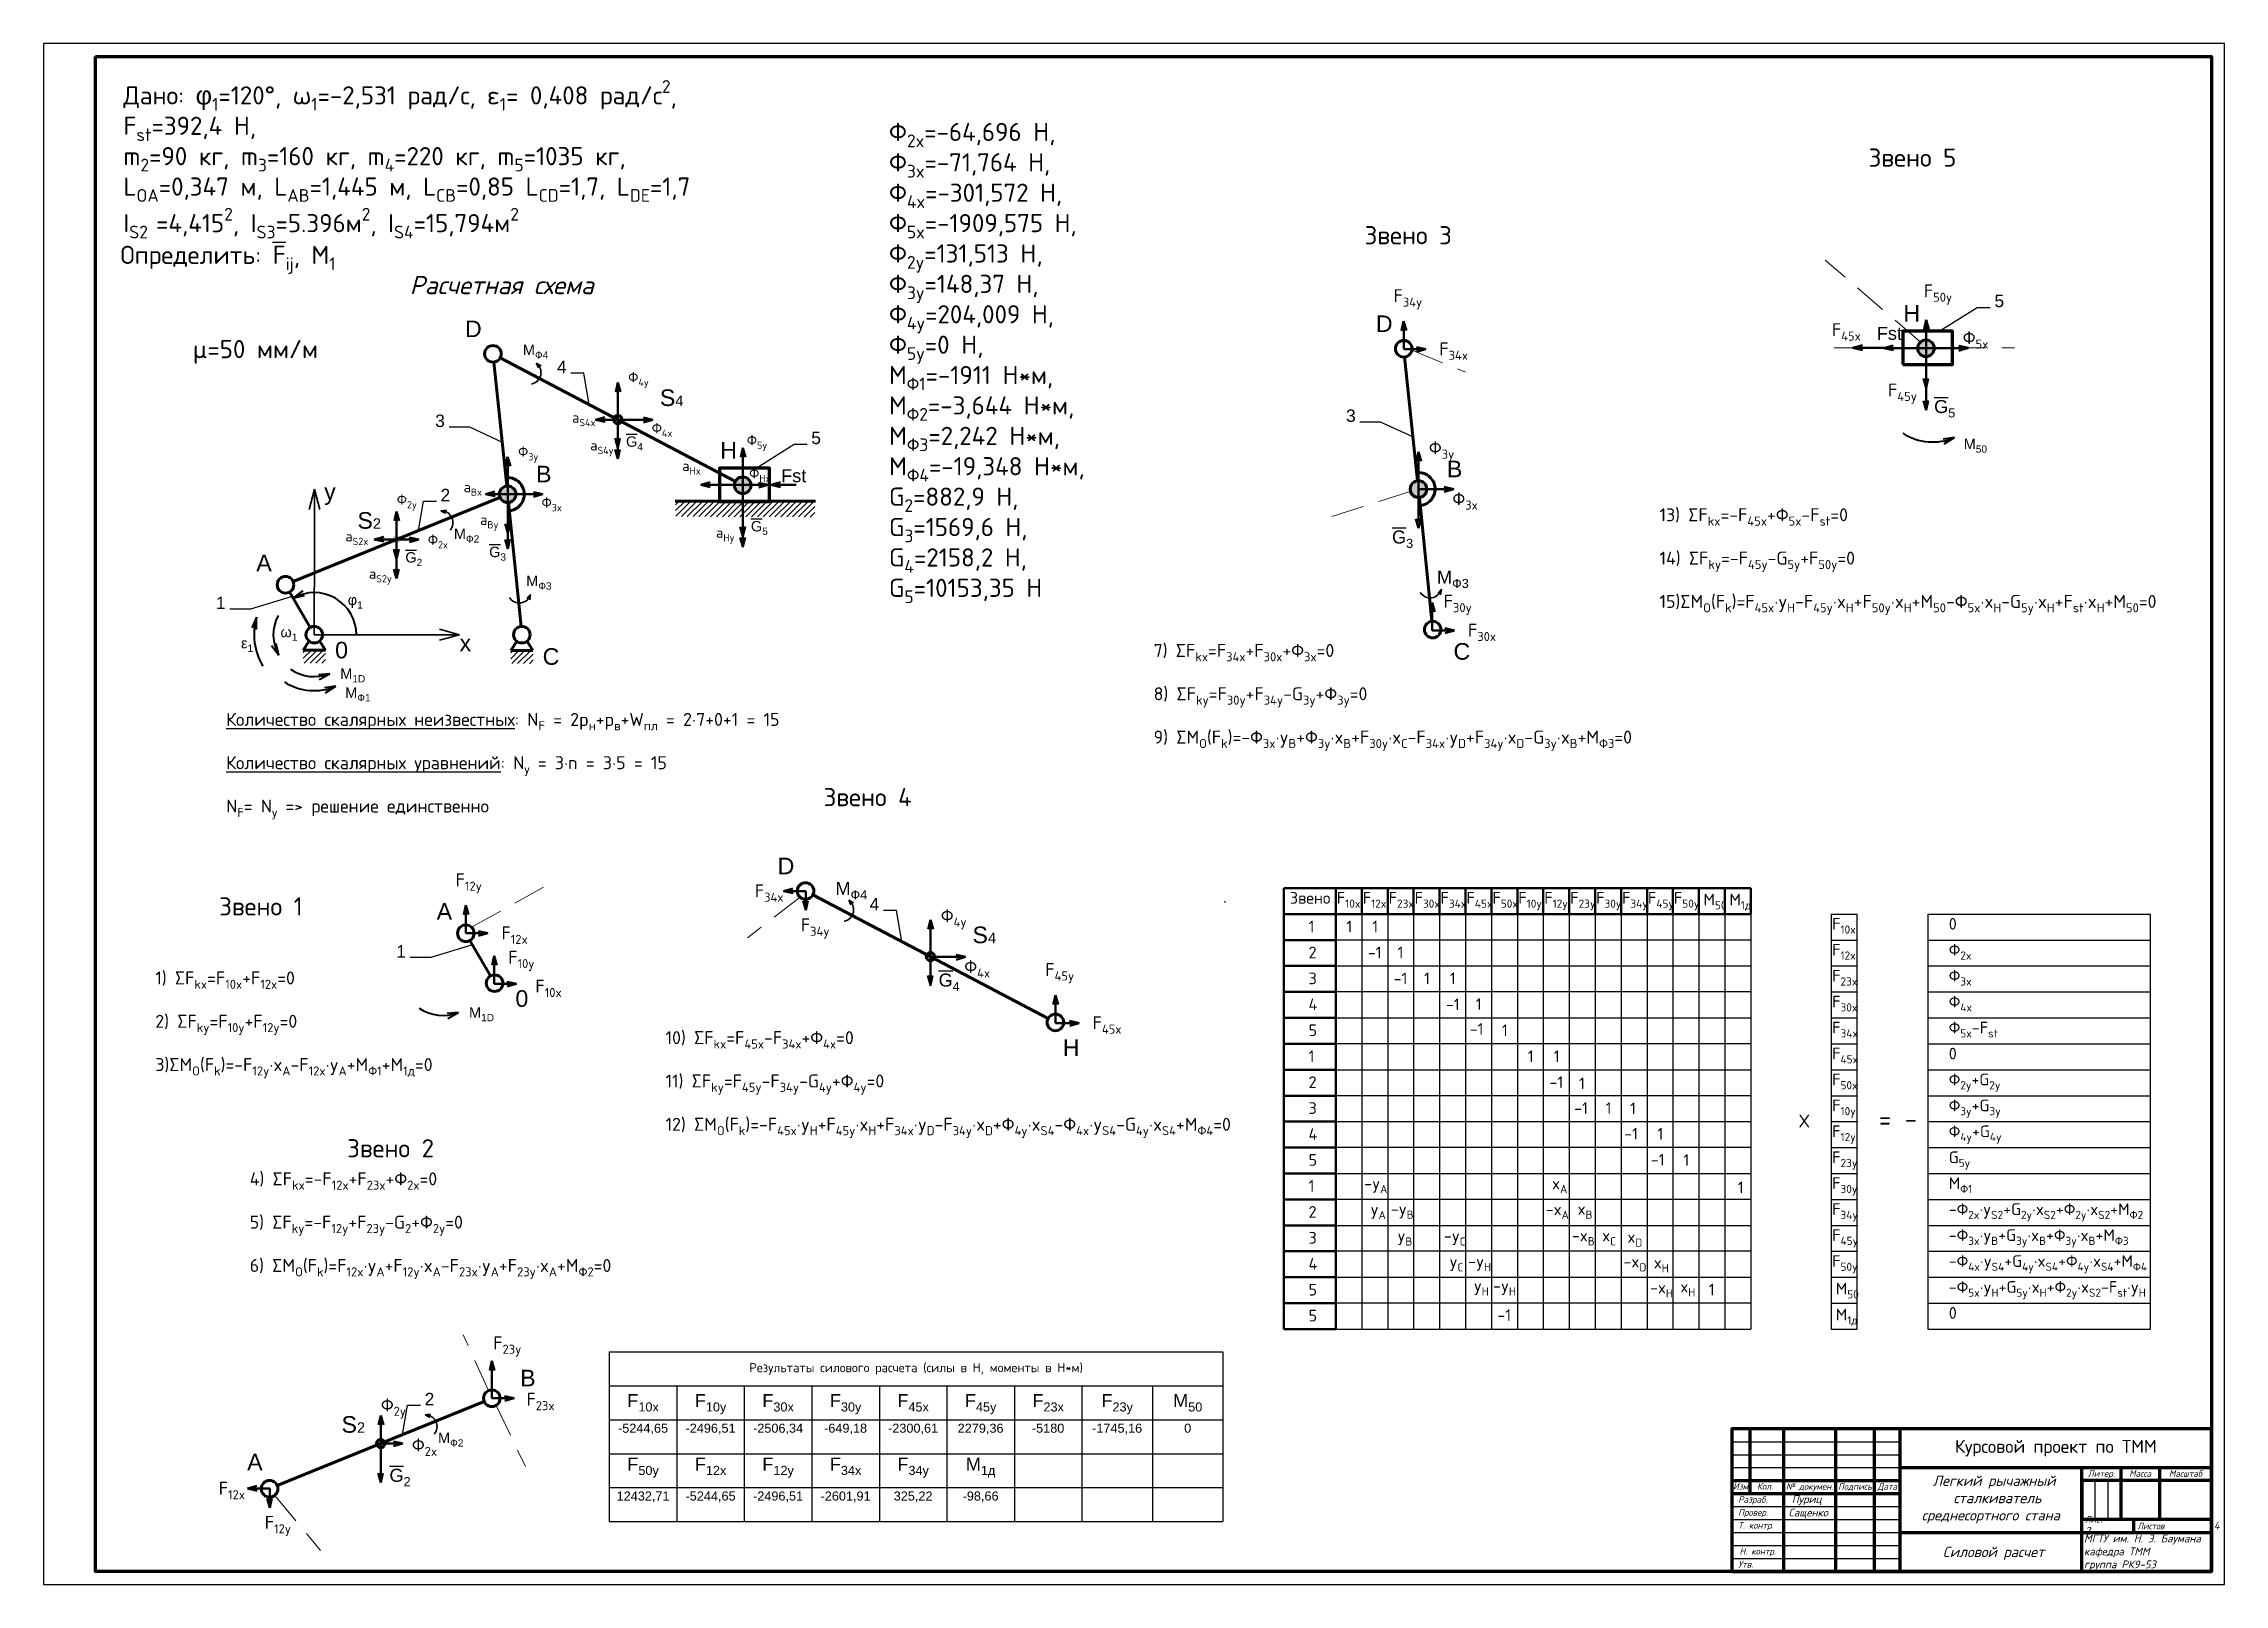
# Model space of a CAD drawing. Header units: millimetres. Extents: x 7875 to 8716, y 2632 to 3226.
import ezdxf
from ezdxf import colors
from ezdxf.entities.mleader import LeaderData, LeaderLine
from ezdxf.math import Vec2, Vec3

# ---------------------------------------------------------------- set-up
doc = ezdxf.new("R2010")
doc.units = ezdxf.units.MM
doc.linetypes.add('невидимая', pattern=[9.525, 6.35, -3.175])
doc.linetypes.add('штриховая', pattern=[19.05, 12.7, -6.35])
doc.layers.add('Контуры', color=182, linetype='Continuous', lineweight=50)
doc.layers.add('Формат', color=7, linetype='Continuous')
doc.styles.get("Standard").update_dxf_attribs({"font": 'arial.ttf'})
doc.styles.add('ГОСТ', font='isocpeur.ttf')
doc.styles.add('стиль1', font='GOST Common Italic.ttf')

msp = doc.modelspace()

# ---------------------------------------------------------------- texts
at = {"lineweight": 30, "attachment_point": 1}
for s, width, insert, char_height in [('\\A1;{\\fISOCPEUR|b0|i0|c204|p34;Дано\\fISOCPEUR|b0|i0|c0|p34;: \\fArial|b0|i0|c204|p34;\\C256;\\c0;φ\\fISOCPEUR|b0|i0|c204|p34;\\H0.7x;\\S^ 1;\\H1.4286x;=1\\fISOCPEUR|b0|i0|c0|p34;20\\fISOCPEUR|b0|i0|c204|p34;%%D\\fISOCPEUR|b0|i0|c0|p34;\\C256;, ω\\H0.7x;\\S^ 1;\\H1.4286x;=-2,531 \\fISOCPEUR|b0|i0|c204|p34;рад\\fISOCPEUR|b0|i0|c0|p34;/\\fISOCPEUR|b0|i0|c204|p34;с\\fISOCPEUR|b0|i0|c0|p34;, ε\\H0.7x;\\S^ 1;\\H1.4286x;= 0,408 \\fISOCPEUR|b0|i0|c204|p34;рад\\fISOCPEUR|b0|i0|c0|p34;/\\fISOCPEUR|b0|i0|c204|p34;с\\fISOCPEUR|b0|i0|c0|p34;\\H0.7x;\\S2^ ;\\H1.4286x;, F\\H0.7x;\\S^ st;\\H1.4286x;=392,4 \\fISOCPEUR|b0|i0|c204|p34;Н\\fISOCPEUR|b0|i0|c0|p34;,\\Pm\\H0.7x;\\S^ 2;\\H1.4286x;=90 \\fISOCPEUR|b0|i0|c204|p34;кг\\fISOCPEUR|b0|i0|c0|p34;, m\\H0.7x;\\S^ 3;\\H1.4286x;=160 \\fISOCPEUR|b0|i0|c204|p34;кг\\fISOCPEUR|b0|i0|c0|p34;, m\\H0.7x;\\S^ 4;\\H1.4286x;=220 \\fISOCPEUR|b0|i0|c204|p34;кг\\fISOCPEUR|b0|i0|c0|p34;, m\\H0.7x;\\S^ 5;\\H1.4286x;=\\fISOCPEUR|b0|i0|c204|p34;10\\fISOCPEUR|b0|i0|c0|p34;35 \\fISOCPEUR|b0|i0|c204|p34;кг\\fISOCPEUR|b0|i0|c0|p34;, L\\H0.7x;\\S^ OA;\\H1.4286x;=0,347 \\fISOCPEUR|b0|i0|c204|p34;м\\fISOCPEUR|b0|i0|c0|p34;, L\\H0.7x;\\S^ AB;\\H1.4286x;=1,445 \\fISOCPEUR|b0|i0|c204|p34;м\\fISOCPEUR|b0|i0|c0|p34;, L\\H0.7x;\\S^ CB;\\H1.4286x;=0,85 L\\H0.7x;\\S^ CD;\\H1.4286x;=1,7, L\\H0.7x;\\S^ DE;\\H1.4286x;=1,7 I\\H0.7x;\\S^ S2 ;\\H1.4286x;=4,415\\H0.7x;\\S2^ ;\\H1.4286x;, I\\H0.7x;\\S^ S3;\\H1.4286x;=5.396\\fISOCPEUR|b0|i0|c204|p34;м\\fISOCPEUR|b0|i0|c0|p34;\\H0.7x;\\S2^ ;\\H1.4286x;, I\\H0.7x;\\S^ S4;\\H1.4286x;=15,794\\fISOCPEUR|b0|i0|c204|p34;м\\fISOCPEUR|b0|i0|c0|p34;\\H0.7x;\\S2^ ;}', 222.7006, (7905.39, 3212.12), 7), ('\\A1;{\\fISOCPEUR|b0|i0|c204|p34;Ф\\fISOCPEUR|b0|i0|c0|p34;\\H0.7x;\\S^ 2x;\\H1.4286x;=\\fISOCPEUR|b0|i0|c204|p34;-64\\fISOCPEUR|b0|i0|c0|p34;,\\fISOCPEUR|b0|i0|c204|p34;696\\fISOCPEUR|b0|i0|c0|p34; \\fISOCPEUR|b0|i0|c204|p34;Н\\fISOCPEUR|b0|i0|c0|p34;, \\fISOCPEUR|b0|i0|c204|p34;Ф\\fISOCPEUR|b0|i0|c0|p34;\\H0.7x;\\S^ 3x;\\H1.4286x;=\\fISOCPEUR|b0|i0|c204|p34;-71\\fISOCPEUR|b0|i0|c0|p34;,\\fISOCPEUR|b0|i0|c204|p34;764\\fISOCPEUR|b0|i0|c0|p34; H,\\P\\fISOCPEUR|b0|i0|c204|p34;Ф\\fISOCPEUR|b0|i0|c0|p34;\\H0.7x;\\S^ 4x;\\H1.4286x;=\\fISOCPEUR|b0|i0|c204|p34;-301\\fISOCPEUR|b0|i0|c0|p34;,\\fISOCPEUR|b0|i0|c204|p34;572\\fISOCPEUR|b0|i0|c0|p34; H, \\fISOCPEUR|b0|i0|c204|p34;Ф\\fISOCPEUR|b0|i0|c0|p34;\\H0.7x;\\S^ 5x;\\H1.4286x;=\\fISOCPEUR|b0|i0|c204|p34;-1909\\fISOCPEUR|b0|i0|c0|p34;,575 H,\\fISOCPEUR|b0|i0|c204|p34;\\PФ\\fISOCPEUR|b0|i0|c0|p34;\\H0.7x;\\S^ 2y;\\H1.4286x;=131,513 \\fISOCPEUR|b0|i0|c204|p34;Н\\fISOCPEUR|b0|i0|c0|p34;, \\fISOCPEUR|b0|i0|c204|p34;Ф\\fISOCPEUR|b0|i0|c0|p34;\\H0.7x;\\S^ 3y;\\H1.4286x;=148,37 H,\\P\\fISOCPEUR|b0|i0|c204|p34;Ф\\fISOCPEUR|b0|i0|c0|p34;\\H0.7x;\\S^ 4y;\\H1.4286x;=204,009 H, \\fISOCPEUR|b0|i0|c204|p34;Ф\\fISOCPEUR|b0|i0|c0|p34;\\H0.7x;\\S^ 5y;\\H1.4286x;=0\\fISOCPEUR|b0|i0|c204|p34; Н\\fISOCPEUR|b0|i0|c0|p34;,\\PM\\H0.7x;\\S^ Ф1;\\H1.4286x;=\\fISOCPEUR|b0|i0|c204|p34;-\\fISOCPEUR|b0|i0|c0|p34;1911 \\fISOCPEUR|b0|i0|c204|p34;Н\\fISOCPEUR|b0|i0|c0|p34;*\\fISOCPEUR|b0|i0|c204|p34;м\\fISOCPEUR|b0|i0|c0|p34;, M\\H0.7x;\\S^ Ф2;\\H1.4286x;=\\fISOCPEUR|b0|i0|c204|p34;-3\\fISOCPEUR|b0|i0|c0|p34;,6\\fISOCPEUR|b0|i0|c204|p34;44\\fISOCPEUR|b0|i0|c0|p34; \\fISOCPEUR|b0|i0|c204|p34;Н\\fISOCPEUR|b0|i0|c0|p34;*\\fISOCPEUR|b0|i0|c204|p34;м\\fISOCPEUR|b0|i0|c0|p34;, \\fISOCPEUR|b0|i0|c204|p34;М\\fISOCPEUR|b0|i0|c0|p34;\\H0.7x;\\S^ Ф3;\\H1.4286x;=2,242 \\fISOCPEUR|b0|i0|c204|p34;Н\\fISOCPEUR|b0|i0|c0|p34;*\\fISOCPEUR|b0|i0|c204|p34;м\\fISOCPEUR|b0|i0|c0|p34;, \\fISOCPEUR|b0|i0|c204|p34;М\\fISOCPEUR|b0|i0|c0|p34;\\H0.7x;\\S^ Ф4;\\H1.4286x;=-19,348 \\fISOCPEUR|b0|i0|c204|p34;Н\\fISOCPEUR|b0|i0|c0|p34;*\\fISOCPEUR|b0|i0|c204|p34;м\\fISOCPEUR|b0|i0|c0|p34;, G\\H0.7x;\\S^ 2;\\H1.4286x;=882,9 H, G\\H0.7x;\\S^ 3;\\H1.4286x;=1569,6 H, G\\H0.7x;\\S^ 4;\\H1.4286x;=2158,2 H,\\PG\\H0.7x;\\S^ 5;\\H1.4286x;=\\fISOCPEUR|b0|i0|c204|p34;10153\\fISOCPEUR|b0|i0|c0|p34;,35 H}', 89.7887, (8200.66, 3195.65), 7), ('{\\fISOCPEUR|b0|i0|c204|p34;Звено \\fISOCPEUR|b0|i0|c0|p34;5}', 97.1309, (8578.43, 3185.75), 7), ('{\\fISOCPEUR|b0|i0|c204|p34;Звено \\fISOCPEUR|b0|i0|c0|p34;3}', 67.4509, (8384.06, 3155.82), 7), ('\\A1;{\\fISOCPEUR|b0|i0|c204|p34;Определить\\fISOCPEUR|b0|i0|c0|p34;: \\OF\\H0.7x;\\o\\S^ ij;\\H1.4286x;, M\\H0.7x;\\S^ 1;}', 167.9612, (7904.28, 3148.25), 7), ('\\A1;М{\\H0.7x;\\S^ Ф4;}', 3.1628, (8059.46, 3110.09), 4), ('\\A1;{\\OG\\H0.7x;\\o\\S^ 5;}', 4.4909, (8603.69, 3088.77), 5), ('\\A1;{\\OG\\H0.7x;\\o\\S^ 4;}', 4.4909, (8099.24, 3074.77), 4), ('\\A1;М{\\H0.7x;\\S^ 50;}', 3.1628, (8615.11, 3073.85), 4), ('\\A1;М{\\H0.7x;\\S^ Ф2;}', 3.1628, (8032.85, 3039.2), 4), ('\\A1;{\\OG\\H0.7x;\\o\\S^ 5;}', 4.4909, (8147.4, 3042.14), 4), ('\\A1;{\\OG\\H0.7x;\\o\\S^ 3;}', 4.4909, (8394.64, 3038.48), 5), ('\\A1;{\\OG\\H0.7x;\\o\\S^ 2;}', 4.4909, (8014.14, 3030.13), 4), ('\\A1;{\\OG\\H0.7x;\\o\\S^ 3;}', 4.4909, (8046.46, 3032.23), 4), ('\\A1;М{\\H0.7x;\\S^ Ф3;}', 3.1628, (8060.73, 3021.05), 4), ('\\A1;М{\\H0.7x;\\S^ Ф3;}', 3.1628, (8411.99, 3023.02), 5), ('\\A1;φ{\\H0.7x;\\S^ 1;}', 3.1998, (7991.93, 3013.76), 4), ('\\A1;ε{\\H0.7x;\\S^ 1;}', 3.0925, (7950.78, 2997.06), 4), ('\\A1;ω{\\H0.7x;\\S^ 1;}', 4.2522, (7965.98, 3001.33), 4), ('\\A1;М{\\H0.7x;\\S^ 1D;}', 3.1628, (7989.04, 2985.29), 4), ('\\A1;М{\\H0.7x;\\S^ Ф1;}', 3.1628, (7990.94, 2977.96), 4), ('{\\fISOCPEUR|b0|i0|c204|p34;Звено \\fISOCPEUR|b0|i0|c0|p34;4}', 67.4509, (8175.43, 2939.2), 7), ('\\A1;М{\\H0.7x;\\S^ Ф4;}', 3.1628, (8180.01, 2902.99), 5), ('{\\fISOCPEUR|b0|i0|c204|p34;Звено \\fISOCPEUR|b0|i0|c0|p34;1}', 67.4509, (7942.33, 2897.07), 7), ('\\A1;{\\OG\\H0.7x;\\o\\S^ 4;}', 4.4909, (8219.79, 2867.67), 5), ('\\A1;М{\\H0.7x;\\S^ 1D;}', 3.1628, (8038.68, 2854.65), 4), ('{\\fISOCPEUR|b0|i0|c204|p34;Звено 2}', 67.4509, (7991.68, 2803.83), 7), ('\\A1;М{\\H0.7x;\\S^ Ф2;}', 3.1628, (8026.73, 2690.68), 4), ('\\A1;{\\OG\\H0.7x;\\o\\S^ 2;}', 4.4909, (8008.02, 2676.74), 5)]:
    msp.add_mtext_dynamic_manual_height_columns(s, width=width, gutter_width=12.5, heights=[0], dxfattribs=dict(at, insert=insert, char_height=char_height))
at = {"lineweight": 25, "attachment_point": 1}
for s, width, insert, char_height in [('{\\fISOCPEUR|b0|i1|c204|p34;Расчетная схема }', 97.0447, (8015.81, 3136.59), 7), ('{\\fISOCPEUR|b0|i0|c0|p34;µ=50 \\fISOCPEUR|b0|i0|c204|p34;мм\\fISOCPEUR|b0|i0|c0|p34;/\\fISOCPEUR|b0|i0|c204|p34;м}', 58.0627, (7932.16, 3111.92), 7), ('Fst', 8.3082, (8581.61, 3116.99), 5), ('{\\H1.6x;S}4', 4.0939, (8112.28, 3092.89), 4.002), ('Fst', 6.6693, (8159.06, 3062.11), 5), ('у', 3.9838, (7982.83, 3056.65), 6.4), ('{\\H1.6x;S}2', 7.3427, (7995.65, 3045.58), 4.002), ('х', 4.7805, (8035.05, 2998.32), 6.4), ('{\\H1.6x;S}4', 4.0939, (8232.84, 2885.79), 4.002), ('{\\H1.6x;S}2', 7.3427, (7989.53, 2697.06), 4.002)]:
    msp.add_mtext_dynamic_manual_height_columns(s, width=width, gutter_width=12.5, heights=[0], dxfattribs=dict(at, insert=insert, char_height=char_height))
at = {"color": 18, "true_color": 0x000000, "attachment_point": 1, "style": 'ГОСТ'}
for s, insert, char_height, width in [('\\A1;F{\\H0.7x;\\S^ 34y;}', (8395.22, 3131.48), 5, 17.2873), ('\\A1;F{\\H0.7x;\\S^ 50y;}', (8599.73, 3133.36), 5, 17.2873), ('\\A1;F{\\H0.7x;\\S^ 45x;}', (8564.27, 3118.38), 5, 17.2873), ('\\A1;Ф{\\H0.7x;\\S^ 5x;}', (8614.75, 3115.32), 5, 17.2873), ('\\A1;F{\\H0.7x;\\S^ 34x;}', (8412.9, 3110.98), 5, 17.2873), ('\\A1;Ф{\\H0.7x;\\S^ 4y;}', (8100.07, 3099.57), 4, 17.2873), ('\\A1;F{\\H0.7x;\\S^ 45y;}', (8585.92, 3095.11), 5, 17.2873), ('\\A1;Ф{\\H0.7x;\\S^ 4x;}', (8109.14, 3079.94), 4, 17.2873), ('\\A1;Ф{\\H0.7x;\\S^ 3y;}', (8057.6, 3070.89), 4, 17.2873), ('\\A1;Ф{\\H0.7x;\\S^ 5y;}', (8145.82, 3075.31), 4, 17.2873), ('\\A1;Ф{\\H0.7x;\\S^ 3y;}', (8408.86, 3072.86), 5, 17.2873), ('\\A1;Ф{\\H0.7x;\\S^ Hx;}', (8146.7, 3062.52), 4, 17.2873), ('\\A1;Ф{\\H0.7x;\\S^ 3x;}', (8417.93, 3053.23), 5, 17.2873), ('\\A1;Ф{\\H0.7x;\\S^ 2y;}', (8010.82, 3052.4), 4, 17.2873), ('\\A1;Ф{\\H0.7x;\\S^ 3x;}', (8066.67, 3051.26), 4, 17.2873), ('\\A1;Ф{\\H0.7x;\\S^ 2x;}', (8022.79, 3036.94), 4, 17.2873), ('\\A1;F{\\H0.7x;\\S^ 30y;}', (8414.56, 3013.68), 5, 17.2873), ('\\A1;F{\\H0.7x;\\S^ 30x;}', (8423.93, 3002.57), 5, 17.2873), ('\\A1;F{\\H0.7x;\\S^ 12y;}', (8033.52, 2906.32), 5, 17.2873), ('\\A1;F{\\H0.7x;\\S^ 34x;}', (8148.9, 2902.07), 5, 17.2873), ('\\A1;F{\\H0.7x;\\S^ 12x;}', (8051.2, 2885.82), 5, 17.2873), ('\\A1;F{\\H0.7x;\\S^ 34y;}', (8166.64, 2888.93), 5, 17.2873), ('\\A1;Ф{\\H0.7x;\\S^ 4y;}', (8220.63, 2892.47), 5, 17.2873), ('\\A1;{\\C256;\\c0;1}', (8377.02, 2888.05), 4.5, 19.8484), ('\\A1;{\\C256;\\c0;1}', (8387.02, 2888.05), 4.5, 19.8484), ('\\A1;F{\\H0.7x;\\S^ 10y;}', (8053.82, 2876.44), 5, 17.2873), ('\\A1;{\\C256;\\c0;-1}', (8385.33, 2878.05), 4.5, 19.8484), ('\\A1;{\\C256;\\c0;1}', (8396.79, 2878.08), 4.5, 19.8484), ('\\A1;Ф{\\H0.7x;\\S^ 4x;}', (8229.7, 2872.84), 5, 17.2873), ('\\A1;F{\\H0.7x;\\S^ 45y;}', (8260.91, 2871.71), 5, 17.2873), ('\\A1;-1', (8395.27, 2868.05), 4.5, 19.8484), ('\\A1;{\\C256;\\c0;1}', (8407.02, 2868.05), 4.5, 19.8484), ('\\A1;{\\C256;\\c0;1}', (8416.95, 2868.12), 4.5, 19.8484), ('\\A1;F{\\H0.7x;\\S^ 10x;}', (8064.3, 2865.32), 5, 17.2873), ('\\A1;F{\\H0.7x;\\S^ 45x;}', (8279.16, 2851.19), 5, 17.2873), ('\\A1;-1', (8415.42, 2858.05), 4.5, 19.8484), ('\\A1;{\\C256;\\c0;1}', (8426.91, 2858.15), 4.5, 19.8484), ('\\A1;-1', (8424.58, 2848.54), 4.5, 19.8484), ('\\A1;{\\C256;\\c0;1}', (8437.02, 2848.05), 4.5, 19.8484), ('\\A1;{\\C256;\\c0;1}', (8447.02, 2838.05), 4.5, 19.8484), ('\\A1;{\\C256;\\c0;1}', (8457.02, 2838.05), 4.5, 19.8484), ('\\A1;{\\C256;\\c0;-1}', (8455.33, 2828.05), 4.5, 19.8484), ('\\A1;{\\C256;\\c0;1}', (8466.76, 2827.58), 4.5, 19.8484), ('\\A1;-1', (8464.88, 2818.05), 4.5, 19.8484), ('\\A1;{\\C256;\\c0;1}', (8477.02, 2818.05), 4.5, 19.8484), ('\\A1;{\\C256;\\c0;1}', (8486.43, 2817.93), 4.5, 19.8484), ('\\A1;{\\C256;\\c0;-1}', (8484.19, 2808.18), 4.5, 19.8484), ('\\A1;{\\C256;\\c0;1}', (8497, 2808.15), 4.5, 19.8484), ('\\A1;{\\C256;\\c0;-1}', (8494.42, 2798.18), 4.5, 19.8484), ('\\A1;{\\C256;\\c0;1}', (8507.02, 2798.05), 4.5, 19.8484), ('\\A1;{\\C256;\\c0;-y\\H0.7x;\\S^ A;}', (8383.9, 2789.02), 4.5, 19.8484), ('\\A1;{\\C256;\\c0;x\\H0.7x;\\S^ A;}', (8456.37, 2789.02), 4.5, 19.8484), ('\\A1;{\\C256;\\c0;1}', (8528.01, 2787.46), 4.5, 19.8484), ('\\A1;{\\C256;\\c0;y\\H0.7x;\\S^ A;}', (8386.37, 2779.02), 4.5, 19.8484), ('\\A1;{\\C256;\\c0;-y\\H0.7x;\\S^ B;}', (8394.17, 2779.16), 4.5, 19.8484), ('\\A1;{\\C256;\\c0;-x\\H0.7x;\\S^ A;}', (8453.9, 2779.02), 4.5, 19.8484), ('\\A1;{\\C256;\\c0;x\\H0.7x;\\S^ B;}', (8466.21, 2779.17), 4.5, 19.8484), ('\\A1;{\\C256;\\c0;y\\H0.7x;\\S^ B;}', (8396.73, 2768.84), 4.5, 19.8484), ('\\A1;{\\C256;\\c0;-y\\H0.7x;\\S^ C;}', (8414.62, 2768.84), 4.5, 19.8484), ('\\A1;-x{\\H0.7x;\\S^ B;}', (8463.99, 2768.94), 4.5, 19.8484), ('\\A1;{\\C256;\\c0;x\\H0.7x;\\S^ C;}', (8475.69, 2768.93), 4.5, 19.8484), ('\\A1;x{\\H0.7x;\\S^ D;}', (8485.41, 2768.37), 4.5, 19.8484), ('\\A1;{\\C256;\\c0;y\\H0.7x;\\S^ C;}', (8416.81, 2758.89), 4.5, 19.8484), ('\\A1;-y{\\H0.7x;\\S^ H;}', (8423.99, 2758.98), 4.5, 19.8484), ('\\A1;-x{\\H0.7x;\\S^ D;}', (8483.9, 2758.89), 4.5, 19.8484), ('\\A1;x{\\H0.7x;\\S^ H;}', (8495.59, 2758.51), 4.5, 19.8484), ('\\A1;y{\\H0.7x;\\S^ H;}', (8426.18, 2749.57), 4.5, 19.8484), ('\\A1;-y{\\H0.7x;\\S^ H;}', (8433.59, 2749.57), 4.5, 19.8484), ('\\A1;-x{\\H0.7x;\\S^ H;}', (8494.13, 2748.84), 4.5, 19.8484), ('\\A1;x{\\H0.7x;\\S^ H;}', (8505.83, 2749.22), 4.5, 19.8484), ('\\A1;{\\C256;\\c0;1}', (8516.79, 2748.09), 4.5, 19.8484), ('\\A1;{\\C256;\\c0;-1}', (8435.26, 2738.25), 4.5, 19.8484), ('\\A1;F{\\H0.7x;\\S^ 23y;}', (8048.04, 2727.78), 5, 17.2873), ('\\A1;Ф{\\H0.7x;\\S^ 2y;}', (8004.7, 2703.87), 5, 17.2873), ('\\A1;F{\\H0.7x;\\S^ 23x;}', (8060.85, 2706.02), 5, 17.2873), ('\\A1;Ф{\\H0.7x;\\S^ 2x;}', (8016.67, 2688.42), 5, 17.2873), ('\\A1;F{\\H0.7x;\\S^ 12x;}', (7942.18, 2671.71), 5, 17.2873), ('\\A1;F{\\H0.7x;\\S^ 12y;}', (7959.92, 2658.57), 5, 17.2873)]:
    msp.add_mtext(s, dxfattribs=dict(at, insert=insert, char_height=char_height, width=width))
at = {"char_height": 6.4, "attachment_point": 1}
for s, width, insert in [('D', 5.4258, (8388.39, 3121.41)), ('H', 2.9203, (8591.83, 3125.43)), ('D', 5.4258, (8037.13, 3119.44)), ('H', 2.9203, (8135.54, 3072.64)), ('B', 4.686, (8064.54, 3063.45)), ('B', 4.686, (8415.79, 3065.42)), ('A', 6.4031, (7956.66, 3029.17)), ('0', 5.1972, (7987.05, 2995.59)), ('С', 5.6299, (8418.34, 2995.08)), ('С', 5.6299, (8067.08, 2993.11)), ('D', 5.4258, (8157.69, 2912.34)), ('A', 6.4031, (8026.21, 2894.82)), ('0', 5.1972, (8056.59, 2861.25)), ('H', 2.9203, (8267.67, 2842.34)), ('B', 4.686, (8058.42, 2714.93)), ('A', 6.4031, (7953.13, 2682.55))]:
    msp.add_mtext_dynamic_manual_height_columns(s, width=width, gutter_width=12.5, heights=[0], dxfattribs=dict(at, insert=insert))
at = {"color": 18, "true_color": 0x000000, "attachment_point": 1, "style": 'ГОСТ'}
for s, width, heights, insert, char_height in [('\\A1;a{\\H0.7x;\\S^ S4y;}', 9.0937, [8.18], (8085.41, 3073.33), 4), ('\\A1;{\\O\\P}13) ΣF{\\H0.7x;\\S^ kx;}=-F{\\H0.7x;\\S^ 45x;}+Ф{\\H0.7x;\\S^ 5x;}-F{\\H0.7x;\\S^ st;}=0\\P\\P14) ΣF{\\H0.7x;\\S^ ky;}=-F{\\H0.7x;\\S^ 45y;}-G{\\H0.7x;\\S^ 5y;}+F{\\H0.7x;\\S^ 50y;}=0\\P\\P15)ΣM{\\H0.7x;\\S^ O;}(F{\\H0.7x;\\S^ k;})=F{\\H0.7x;\\S^ 45x;}·y{\\H0.7x;\\S^ H;}-F{\\H0.7x;\\S^ 45y;}·x{\\H0.7x;\\S^ H;}+F{\\H0.7x;\\S^ 50y;\\H1.4286x;·x\\H0.7x;\\S^ H;}+M{\\H0.7x;\\S^ 50;}-Ф{\\H0.7x;\\S^ 5x;}·x{\\H0.7x;\\S^ H;}-G{\\H0.7x;\\S^ 5y;}·x{\\H0.7x;\\S^ H;}+F{\\H0.7x;\\S^ st;}·x{\\H0.7x;\\S^ H;}+M{\\H0.7x;\\S^ 50;}=0', 281.2185, [96.92], (8497.81, 3055.38), 5), ('\\A1;a{\\H0.7x;\\S^ By;}', 9.0937, [8.18], (8042.94, 3044.65), 4), ('\\A1;a{\\H0.7x;\\S^ Hy;}', 9.0937, [8.18], (8133.93, 3039.67), 4), ('\\A1;a{\\H0.7x;\\S^ S2y;}', 9.0937, [8.18], (8000.08, 3023.86), 4), ('\\A1;{\\O\\P\\H0.71429x;\\o7) ΣF\\H0.7x;\\S^ kx;\\H1.4286x;=F\\H0.7x;\\S^ 34x;\\H1.4286x;+F\\H0.7x;\\S^ 30x;\\H1.4286x;+\\H0.99993x;Ф\\H0.7x;\\S^ 3x;\\H1.4287x;=0\\P\\P8) ΣF\\H0.7x;\\S^ ky;\\H1.4286x;=F\\H0.7x;\\S^ 30y;\\H1.4286x;+F\\H0.7x;\\S^ 34y;\\H1.4286x;-G\\H0.7x;\\S^ 3y;\\H1.4286x;+\\H0.99983x;Ф\\H0.7x;\\S^ 3y;\\H1.4288x;=0\\P\\P9) ΣM\\H0.7x;\\S^ O;\\H1.4286x;(F\\H0.7x;\\S^ k;\\H1.4286x;)=-\\H0.9998x;Ф\\H0.7x;\\S^ 3x;\\H1.4289x;·y\\H0.7x;\\S^ B;\\H1.4286x;+\\H0.99978x;Ф\\H0.7x;\\S^ 3y;\\H1.4289x;·x\\H0.7x;\\S^ B;\\H1.4287x;+F\\H0.7x;\\S^ 30y;\\H1.4286x;·x\\H0.7x;\\S^ C;\\H1.4286x;-F\\H0.7x;\\S^ 34x;\\H1.4286x;·y\\H0.7x;\\S^ D;\\H1.4286x;+F\\H0.7x;\\S^ 34y;\\H1.4286x;·x\\H0.7x;\\S^ D;\\H1.4286x;-G\\H0.7x;\\S^ 3y;\\H1.4286x;·x\\H0.7x;\\S^ B;\\H1.4286x;+M\\H0.7x;\\S^ Ф3;\\H1.4286x;=0}', 314.8908, [96.92], (8302.71, 3006.41), 7), ('\\A1;{\\O\\P}1) ΣF{\\H0.7x;\\S^ kx;}=F{\\H0.7x;\\S^ 10x;}+F{\\H0.7x;\\S^ 12x;}=0\\P\\P2) ΣF{\\H0.7x;\\S^ ky;}=F{\\H0.7x;\\S^ 10y;}+F{\\H0.7x;\\S^ 12y;}=0\\P\\P3)ΣM{\\H0.7x;\\S^ O;}(F{\\H0.7x;\\S^ k;})=-F{\\H0.7x;\\S^ 12y;}·x{\\H0.7x;\\S^ A;}-F{\\H0.7x;\\S^ 12x;}·y{\\H0.7x;\\S^ A;}+M{\\H0.7x;\\S^ Ф1;}+M{\\H0.7x;\\S^ 1д;}=0', 198.4974, [96.92], (7917.72, 2876.82), 5), ('\\A1;{\\O\\P}10) ΣF{\\H0.7x;\\S^ kx;}=F{\\H0.7x;\\S^ 45x;}-F{\\H0.7x;\\S^ 34x;}+Ф{\\H0.7x;\\S^ 4x;}=0\\P\\P11) ΣF{\\H0.7x;\\S^ ky;}=F{\\H0.7x;\\S^ 45y;}-F{\\H0.7x;\\S^ 34y;}-G{\\H0.7x;\\S^ 4y;}+Ф{\\H0.7x;\\S^ 4y;}=0\\P\\P12) ΣM{\\H0.7x;\\S^ O;}(F{\\H0.7x;\\S^ k;})=-F{\\H0.7x;\\S^ 45x;}·y{\\H0.7x;\\S^ H;}+F{\\H0.7x;\\S^ 45y;}·x{\\H0.7x;\\S^ H;}+F{\\H0.7x;\\S^ 34x;}·y{\\H0.7x;\\S^ D;}-F{\\H0.7x;\\S^ 34y;}·x{\\H0.7x;\\S^ D;}+Ф{\\H0.7x;\\S^ 4y;}·x{\\H0.7x;\\S^ S4;}-Ф{\\H0.7x;\\S^ 4x;}·y{\\H0.7x;\\S^ S4;}-G{\\H0.7x;\\S^ 4y;}·x{\\H0.7x;\\S^ S4;}+M{\\H0.7x;\\S^ Ф4;}=0', 290.3416, [96.92], (8114.5, 2853.8), 5), ('X', 3.7142, [0], (8551.37, 2813.32), 5), ('=', 3.7142, [0], (8582.39, 2815.11), 7), ('-', 3.7142, [0], (8592.39, 2815.11), 7), ('\\A1;{\\H0.71429x;\\O\\P\\o4) ΣF\\H0.7x;\\S^ kx;\\H1.4286x;=-F\\H0.7x;\\S^ 12x;\\H1.4286x;+F\\H0.7x;\\S^ 23x;\\H1.4286x;+\\H0.99993x;Ф\\H0.7x;\\S^ 2x;\\H1.4287x;=0\\P\\P5) ΣF\\H0.7x;\\S^ ky;\\H1.4286x;=\\H0.99998x;-F\\H0.7x;\\S^ 12y;\\H1.4286x;+F\\H0.7x;\\S^ 23y;\\H1.4286x;-G\\H0.7x;\\S^ 2;\\H1.4286x;+\\H0.99987x;Ф\\H0.7x;\\S^ 2y;\\H1.4288x;=0\\P\\P6) ΣM\\H0.7x;\\S^ O;\\H1.4286x;(F\\H0.7x;\\S^ k;\\H1.4286x;)=F\\H0.7x;\\S^ 12x;\\H1.4286x;·y\\H0.7x;\\S^ A;\\H1.4286x;+F\\H0.7x;\\S^ 12y;\\H1.4286x;·x\\H0.7x;\\S^ A;\\H1.4286x;-F\\H0.7x;\\S^ 23x;\\H1.4286x;·y\\H0.7x;\\S^ A;\\H1.4286x;+F\\H0.7x;\\S^ 23y;\\H1.4286x;·x\\H0.7x;\\S^ A;\\H1.4286x;+M\\H0.7x;\\S^ Ф2;\\H1.4286x;=0}', 314.8908, [152.36], (7954.12, 2799.38), 7)]:
    msp.add_mtext_dynamic_manual_height_columns(s, width=width, gutter_width=25, heights=heights, dxfattribs=dict(at, insert=insert, char_height=char_height))
at = {"color": 18, "linetype": 'невидимая', "true_color": 0x000000, "insert": (7945.02, 2968.16), "char_height": 5, "width": 311.5609, "attachment_point": 1, "style": 'ГОСТ'}
msp.add_mtext('\\A1;{\\LКоличество скалярных неизвестных}: N{\\H0.7x;\\S^ F;} = 2p{\\H0.7x;\\S^ н;}+p{\\H0.7x;\\S^ в;}+W{\\H0.7x;\\S^ пл;} = 2·7+0+1 = 15\\P\\P{\\LКоличество скалярных уравнений}: N{\\H0.7x;\\S^ у;} = 3·n = 3·5 = 15\\P\\PN{\\H0.7x;\\S^ F;}= N{\\H0.7x;\\S^ у;} => решение единственно', dxfattribs=at)
at = {"linetype": 'ByBlock', "style": 'стиль1'}
for s, width, heights, insert, char_height, attachment_point in [('{\\fISOCPEUR|b0|i0|c204|p34;Курсовой проект по ТММ}', 120, [14.66], (8650.64, 2684.69), 5, 5), ('{\\fISOCPEUR|b0|i1|c204|p34;Масса}', 15, [3.92], (8683.14, 2674.92), 2.5, 5), ('{\\fISOCPEUR|b0|i1|c204|p34;Масштаб}', 20, [3.8], (8700.64, 2674.89), 2.5, 5), ('{\\fISOCPEUR|b0|i1|c204|p34;Изм\\fISOCPEUR|b0|i1|c0|p34;.}', 6, [3.69], (8526.14, 2669.92), 2.5, 4), ('\\pi2.5;{\\fISOCPEUR|b0|i1|c204|p34;Разраб\\fISOCPEUR|b0|i1|c0|p34;.}', 20, [5], (8525.64, 2664.56), 2.5, 4), ('{\\fISOCPEUR|b0|i1|c204|p34;Кол\\fISOCPEUR|b0|i1|c0|p34;.}', 8.8502, [0], (8538.46, 2669.99), 2.5, 5), ('{\\fISOCPEUR|b0|i1|c0|p34;№ \\fISOCPEUR|b0|i1|c204|p34;докумен\\fISOCPEUR|b0|i1|c0|p34;.}', 20, [5.03], (8555.64, 2669.57), 2.5, 5), ('{\\fISOCPEUR|b0|i1|c204|p34;Подпись}', 15, [5.27], (8573.14, 2669.68), 2.5, 5), ('{\\fISOCPEUR|b0|i1|c204|p34;Дата}', 10, [3.84], (8585.64, 2669.65), 2.5, 5), ('\\pi2.5;{\\fISOCPEUR|b0|i1|c204|p34;Провер\\fISOCPEUR|b0|i1|c0|p34;.}', 20, [4.29], (8525.64, 2659.59), 2.5, 4), ('Лист        {\\H1.2x;2}', 20, [3.57], (8661.91, 2654.92), 2.5, 4), ('\\pi2.5;{\\fISOCPEUR|b0|i1|c204|p34;Т\\fISOCPEUR|b0|i1|c0|p34;. \\fISOCPEUR|b0|i1|c204|p34;контр\\fISOCPEUR|b0|i1|c0|p34;.}', 20, [3.69], (8525.64, 2654.59), 2.5, 4), ('Листов         {\\H1.2x;   4}', 30, [3.68], (8682.08, 2654.92), 2.5, 4), ('\\pi2.5;{\\fISOCPEUR|b0|i1|c204|p34;Утв\\fISOCPEUR|b0|i1|c0|p34;.}', 20, [3.56], (8525.64, 2639.92), 2.5, 4), ('{\\fISOCPEUR|b0|i1|c204|p34;Н\\fISOCPEUR|b0|i1|c0|p34;. \\fISOCPEUR|b0|i1|c204|p34;контр\\fISOCPEUR|b0|i1|c0|p34;.}', 20, [3.8], (8535.64, 2644.59), 2.5, 5)]:
    msp.add_mtext_dynamic_manual_height_columns(s, width=width, gutter_width=12.5, heights=heights, dxfattribs=dict(at, insert=insert, char_height=char_height, attachment_point=attachment_point))
at = {"linetype": 'ByBlock', "lineweight": 30, "insert": (8668.14, 2674.59), "char_height": 2.5, "attachment_point": 5, "style": 'стиль1'}
msp.add_mtext_dynamic_manual_height_columns('{\\fISOCPEUR|b0|i1|c204|p34;Литер\\fISOCPEUR|b0|i1|c0|p34;.}', width=15, gutter_width=12.5, heights=[4.27], dxfattribs=at)
at = {"lineweight": 25, "insert": (8548.81, 2666.54), "char_height": 3, "attachment_point": 1, "style": 'стиль1'}
msp.add_mtext_dynamic_manual_height_columns('{\\fISOCPEUR|b0|i1|c204|p34;Пуриц}', width=19.9842, gutter_width=12.5, heights=[0], dxfattribs=at)
at = {"style": 'стиль1'}
for s, width, heights, insert, char_height, attachment_point in [('{\\fISOCPEUR|b0|i1|c204|p34;    Легкий рычажный       ^Iсталкиватель  среднесортного стана}', 70, [22.9], (8625.56, 2664.94), 4, 5), ('{\\fISOCPEUR|b0|i1|c204|p34; Сащенко }', 18.6254, [4.76], (8545.64, 2661.37), 3, 1), ('{\\fISOCPEUR|b0|i1|c204|p34;МГТУ им\\fISOCPEUR|b0|i1|c0|p34;. \\fISOCPEUR|b0|i1|c204|p34;Н\\fISOCPEUR|b0|i1|c0|p34;. \\fISOCPEUR|b0|i1|c204|p34;Э\\fISOCPEUR|b0|i1|c0|p34;. \\fISOCPEUR|b0|i1|c204|p34;Баумана\\Pкафедра ТММ\\Pгруппа РК9-53}', 50, [0], (8661.49, 2651.4), 3, 1), ('\\pi14.758;{\\fISOCPEUR|b0|i1|c204|p34;Силовой расчет}', 70, [6.54], (8592.29, 2646.7), 4, 1)]:
    msp.add_mtext_dynamic_manual_height_columns(s, width=width, gutter_width=12.5, heights=heights, dxfattribs=dict(at, insert=insert, char_height=char_height, attachment_point=attachment_point))
at = {"layer": 'Контуры', "color": 18, "true_color": 0x000000, "char_height": 4.5, "attachment_point": 1, "style": 'ГОСТ'}
for s, insert, width in [('\\A1;{\\C256;\\c0;Звено}', (8355.25, 2899.09), 19.8484), ('\\A1;F{\\H0.7x;\\S^ 10x;}', (8373.35, 2899.09), 19.8484), ('\\A1;F{\\H0.7x;\\S^ 12x;}', (8383.35, 2899.09), 19.8484), ('\\A1;F{\\H0.7x;\\S^ 23x;}', (8393.35, 2899.09), 19.8484), ('\\A1;F{\\H0.7x;\\S^ 30x;}', (8403.35, 2899.09), 19.8484), ('\\A1;F{\\H0.7x;\\S^ 34x;}', (8413.35, 2899.09), 19.8484), ('\\A1;F{\\H0.7x;\\S^ 45x;}', (8423.35, 2899.09), 19.8484), ('\\A1;F{\\H0.7x;\\S^ 50x;}', (8433.35, 2899.09), 19.8484), ('\\A1;F{\\H0.7x;\\S^ 10y;}', (8443.35, 2899.09), 19.8484), ('\\A1;F{\\H0.7x;\\S^ 12y;}', (8453.35, 2899.09), 19.8484), ('\\A1;F{\\H0.7x;\\S^ 23y;}', (8463.35, 2899.09), 19.8484), ('\\A1;F{\\H0.7x;\\S^ 30y;}', (8473.35, 2899.09), 19.8484), ('\\A1;F{\\H0.7x;\\S^ 34y;}', (8483.35, 2899.09), 19.8484), ('\\A1;F{\\H0.7x;\\S^ 45y;}', (8493.35, 2899.09), 19.8484), ('\\A1;F{\\H0.7x;\\S^ 50y;}', (8503.35, 2899.09), 19.8484), ('\\A1;M{\\H0.7x;\\S^ 50;}', (8514.79, 2898.45), 19.8484), ('\\A1;M{\\H0.7x;\\S^ 1д;}', (8524.79, 2898.45), 19.8484), ('\\A1;{\\C256;\\c0;1}', (8362.46, 2888.05), 19.8484), ('\\A1;F{\\H0.7x;\\S^ 10x;}', (8564.37, 2889.09), 19.8484), ('\\A1;{\\C256;\\c0;0}', (8609.35, 2889.09), 19.8484), ('\\A1;{\\C256;\\c0;2}', (8362.46, 2878.05), 19.8484), ('\\A1;F{\\H0.7x;\\S^ 12x;}', (8564.37, 2879.09), 19.8484), ('\\A1;Ф{\\H0.7x;\\S^ 2x;}', (8609.35, 2879.09), 19.8484), ('\\A1;{\\C256;\\c0;3}', (8362.46, 2868.05), 19.8484), ('\\A1;F{\\H0.7x;\\S^ 23x;}', (8564.37, 2869.09), 19.8484), ('\\A1;Ф{\\H0.7x;\\S^ 3x;}', (8609.35, 2869.09), 19.8484), ('\\A1;{\\C256;\\c0;4}', (8362.46, 2858.05), 19.8484), ('\\A1;F{\\H0.7x;\\S^ 30x;}', (8564.37, 2859.09), 19.8484), ('\\A1;Ф{\\H0.7x;\\S^ 4x;}', (8609.35, 2859.09), 19.8484), ('\\A1;{\\C256;\\c0;5}', (8362.46, 2848.05), 19.8484), ('\\A1;F{\\H0.7x;\\S^ 34x;}', (8564.37, 2849.09), 19.8484), ('\\A1;Ф{\\H0.7x;\\S^ 5x;}-F{\\H0.7x;\\S^ st;}', (8609.35, 2849.09), 19.8484), ('\\A1;{\\C256;\\c0;1}', (8362.46, 2838.05), 19.8484), ('\\A1;F{\\H0.7x;\\S^ 45x;}', (8564.37, 2839.09), 19.8484), ('\\A1;0', (8609.35, 2839.09), 19.8484), ('\\A1;{\\C256;\\c0;2}', (8362.46, 2828.05), 19.8484), ('\\A1;F{\\H0.7x;\\S^ 50x;}', (8564.37, 2829.09), 19.8484), ('\\A1;Ф{\\H0.7x;\\S^ 2y;\\H1.4286x;+G\\H0.7x;\\S^ 2y;}', (8609.35, 2829.09), 19.8484), ('\\A1;{\\C256;\\c0;3}', (8362.46, 2818.05), 19.8484), ('\\A1;F{\\H0.7x;\\S^ 10y;}', (8564.37, 2819.09), 19.8484), ('\\A1;Ф{\\H0.7x;\\S^ 3y;\\H1.4286x;+G\\H0.7x;\\S^ 3y;}', (8609.35, 2819.09), 19.8484), ('\\A1;F{\\H0.7x;\\S^ 12y;}', (8564.37, 2809.09), 19.8484), ('\\A1;Ф{\\H0.7x;\\S^ 4y;\\H1.4286x;+G\\H0.7x;\\S^ 4y;}', (8609.35, 2809.09), 19.8484), ('\\A1;{\\C256;\\c0;4}', (8362.46, 2808.05), 19.8484), ('\\A1;{\\C256;\\c0;5}', (8362.46, 2798.05), 19.8484), ('\\A1;F{\\H0.7x;\\S^ 23y;}', (8564.37, 2799.09), 19.8484), ('\\A1;{\\H1x;G\\H0.7x;\\S^ 5y;}', (8609.35, 2799.09), 19.8484), ('\\A1;{\\C256;\\c0;1}', (8362.46, 2788.05), 19.8484), ('\\A1;F{\\H0.7x;\\S^ 30y;}', (8564.37, 2789.09), 19.8484), ('\\A1;{\\H1.0001x;\\C256;\\c0;M\\H0.7x;\\S^ Ф1;}', (8609.35, 2789.09), 19.8484), ('\\A1;{\\C256;\\c0;2}', (8362.46, 2778.05), 19.8484), ('\\A1;F{\\H0.7x;\\S^ 34y;}', (8564.37, 2779.09), 19.8484), ('\\A1;-Ф{\\H0.7x;\\S^ 2x;\\H1.4287x;·y\\H0.7x;\\S^ S2;\\H1.4286x;+\\H0.99989x;G\\H0.7x;\\S^ 2y;\\H1.4287x;·x\\H0.7x;\\S^ S2;\\H1.4286x;+\\H0.99991x;Ф\\H0.7x;\\S^ 2y;\\H1.4287x;·x\\H0.7x;\\S^ S2;\\H1.4286x;+M\\H0.7x;\\S^ Ф2;}', (8609.35, 2779.09), 19.8484), ('\\A1;{\\C256;\\c0;3}', (8362.46, 2768.05), 19.8484), ('\\A1;F{\\H0.7x;\\S^ 45y;}', (8564.37, 2769.09), 19.8484), ('\\A1;-Ф{\\H0.7x;\\S^ 3x;\\H1.4287x;·y\\H0.7x;\\S^ B;\\H1.4286x;+\\H0.99989x;G\\H0.7x;\\S^ 3y;\\H1.4287x;·x\\H0.7x;\\S^ B;\\H1.4286x;+\\H0.99991x;Ф\\H0.7x;\\S^ 3y;\\H1.4287x;·x\\H0.7x;\\S^ B;\\H1.4286x;+M\\H0.7x;\\S^ Ф3;}', (8609.35, 2769.09), 19.8484), ('\\A1;F{\\H0.7x;\\S^ 50y;}', (8564.37, 2759.09), 19.8484), ('\\A1;-Ф{\\H0.7x;\\S^ 4x;\\H1.4287x;·y\\H0.7x;\\S^ S4;\\H1.4286x;+\\H0.99989x;G\\H0.7x;\\S^ 4y;\\H1.4287x;·x\\H0.7x;\\S^ S4;\\H1.4286x;+\\H0.99991x;Ф\\H0.7x;\\S^ 4y;\\H1.4287x;·x\\H0.7x;\\S^ S4;\\H1.4286x;+M\\H0.7x;\\S^ Ф4;}', (8609.35, 2759.09), 109.8912), ('\\A1;{\\C256;\\c0;4}', (8362.46, 2758.05), 19.8484), ('\\A1;{\\C256;\\c0;5}', (8362.46, 2748.05), 19.8484), ('\\A1;M{\\H0.7x;\\S^ 50;}', (8565.81, 2748.45), 19.8484), ('\\A1;-Ф{\\H0.7x;\\S^ 5x;\\H1.4287x;·y\\H0.7x;\\S^ H;\\H1.4286x;+\\H0.99989x;G\\H0.7x;\\S^ 5y;\\H1.4287x;·x\\H0.7x;\\S^ H;\\H1.4286x;+\\H0.99991x;Ф\\H0.7x;\\S^ 2y;\\H1.4287x;·x\\H0.7x;\\S^ S2;\\H1.4286x;-}F{\\H0.7x;\\S^ st;\\H1.4287x;·y\\H0.7x;\\S^ H;}', (8609.35, 2749.09), 76.8219), ('\\A1;5', (8362.46, 2738.05), 19.8484), ('\\A1;M{\\H0.7x;\\S^ 1д;}', (8565.81, 2738.45), 19.8484), ('\\A1;{\\C256;\\c0;0}', (8609.35, 2739.09), 19.8484)]:
    msp.add_mtext(s, dxfattribs=dict(at, insert=insert, width=width))
at = {"layer": 'Формат', "color": 18, "true_color": 0x000000, "char_height": 4, "attachment_point": 1, "style": 'ГОСТ'}
for s, insert in [('\\A1;a{\\H0.7x;\\S^ S4x;}', (8078.43, 3084.05)), ('\\A1;a{\\H0.7x;\\S^ Hx;}', (8120.91, 3065.41)), ('\\A1;a{\\H0.7x;\\S^ Bx;}', (8036.6, 3057.23)), ('\\A1;a{\\H0.7x;\\S^ S2x;}', (7990.98, 3038.25))]:
    msp.add_mtext_dynamic_manual_height_columns(s, width=9.0937, gutter_width=25, heights=[8.18], dxfattribs=dict(at, insert=insert))

# ---------------------------------------------------------------- blocks, each defined once
blk = doc.blocks.new('_None')
blk = doc.blocks.new('*T16')
at = {"layer": 'Контуры', "color": 0, "linetype": 'ByBlock', "lineweight": -2, "transparency": 16777216}
for p, q in [((0, 0), (236.65, 0)), ((0, 0), (0, -65.38)), ((236.65, 0), (236.65, -65.38)), ((0, -13.08), (236.65, -13.08)), ((26.03, -13.08), (26.03, -65.38)), ((52.07, -13.08), (52.07, -65.38)), ((78.1, -13.08), (78.1, -65.38)), ((104.14, -13.08), (104.14, -65.38)), ((130.17, -13.08), (130.17, -65.38)), ((156.21, -13.08), (156.21, -65.38)), ((182.24, -13.08), (182.24, -65.38)), ((209.45, -13.08), (209.45, -65.38)), ((0, -26.15), (236.65, -26.15)), ((0, -39.23), (236.65, -39.23)), ((0, -52.3), (236.65, -52.3)), ((0, -65.38), (236.65, -65.38))]:
    blk.add_line(p, q, dxfattribs=at)
at = {"layer": 'Контуры', "color": 0, "transparency": 16777216}
for s, insert, char_height, width, attachment_point in [('{\\fISOCPEUR|b0|i0|c204|p34;\\C256;\\c0;Результаты силового расчета \\fISOCPEUR|b0|i0|c0|p34;(\\fISOCPEUR|b0|i0|c204|p34;силы в Н\\fISOCPEUR|b0|i0|c0|p34;, \\fISOCPEUR|b0|i0|c204|p34;моменты в Н\\fISOCPEUR|b0|i0|c0|p34;*\\fISOCPEUR|b0|i0|c204|p34;м\\fISOCPEUR|b0|i0|c0|p34;)}', (118.33, -6.54), 3.5, 233.6531, 5), ('\\A1;F{\\H0.7x;\\S^ 10x;}', (13.02, -19.61), 5, 23.0349, 5), ('\\A1;F{\\H0.7x;\\S^ 10y;}', (39.05, -19.61), 5, 23.0349, 5), ('\\A1;F{\\H0.7x;\\S^ 30x;}', (65.09, -19.61), 5, 23.0349, 5), ('\\A1;F{\\H0.7x;\\S^ 30y;}', (91.12, -19.61), 5, 23.0349, 5), ('\\A1;F{\\H0.7x;\\S^ 45x;}', (117.16, -19.61), 5, 23.0349, 5), ('\\A1;F{\\H0.7x;\\S^ 45y;}', (143.19, -19.61), 5, 23.0349, 5), ('\\A1;F{\\H0.7x;\\S^ 23x;}', (169.23, -19.61), 5, 23.0349, 5), ('\\A1;F{\\H0.7x;\\S^ 23y;}', (195.85, -19.61), 5, 24.2043, 5), ('\\A1;M{\\H0.7x;\\S^ 50;}', (223.05, -19.61), 5, 24.2043, 5), ('-5244,65', (13.02, -27.65), 3.5, 23.0349, 2), ('-2496,51', (39.05, -27.65), 3.5, 23.0349, 2), ('-2506,34', (65.09, -27.65), 3.5, 23.0349, 2), ('-649,18', (91.12, -27.65), 3.5, 23.0349, 2), ('-2300,61', (117.16, -27.65), 3.5, 23.0349, 2), ('2279,36', (143.19, -27.65), 3.5, 23.0349, 2), ('-5180', (169.23, -27.65), 3.5, 23.0349, 2), ('-1745,16', (195.85, -27.65), 3.5, 24.2043, 2), ('0', (223.05, -27.65), 3.5, 24.2043, 2), ('\\A1;F{\\H0.7x;\\S^ 50y;}', (13.02, -40.73), 5, 23.0349, 2), ('\\A1;F{\\H0.7x;\\S^ 12x;}', (39.05, -40.73), 5, 23.0349, 2), ('\\A1;F{\\H0.7x;\\S^ 12y;}', (65.09, -40.73), 5, 23.0349, 2), ('\\A1;F{\\H0.7x;\\S^ 34x;}', (91.12, -40.73), 5, 23.0349, 2), ('\\A1;F{\\H0.7x;\\S^ 34y;}', (117.16, -40.73), 5, 23.0349, 2), ('\\A1;M{\\H0.7x;\\S^ 1д;}', (143.19, -40.73), 5, 23.0349, 2), ('12432,71', (13.02, -53.8), 3.5, 23.0349, 2), ('-5244,65', (39.05, -53.8), 3.5, 23.0349, 2), ('-2496,51', (65.09, -53.8), 3.5, 23.0349, 2), ('-2601,91', (91.12, -53.8), 3.5, 23.0349, 2), ('325,22', (117.16, -53.8), 3.5, 23.0349, 2), ('-98,66', (143.19, -53.8), 3.5, 23.0349, 2)]:
    blk.add_mtext(s, dxfattribs=dict(at, insert=insert, char_height=char_height, width=width, attachment_point=attachment_point))

# ---------------------------------------------------------------- hatches: boundary and pattern name
at = {"lineweight": 30}
h = msp.add_hatch(color=256, dxfattribs=at)
h.set_gradient(color2=(0, 0, 0), tint=1)
h.paths.add_polyline_path([(8404.88, 3057.64, 0.416348), (8401.65, 3054.44, 0.414214), (8404.85, 3051.23), (8404.85, 3054.45), (8404.88, 3054.45)])
h.paths.add_polyline_path([(8404.88, 3057.64), (8404.88, 3054.45), (8408.06, 3054.46, 0.410108)])
h.paths.add_polyline_path([(8408.06, 3054.44, 0.001689), (8408.06, 3054.46), (8404.88, 3054.45), (8404.85, 3054.45), (8404.85, 3051.23, 0.414214)])
h.paths.add_polyline_path([(8216.65, 2875.77), (8216.65, 2874.17), (8216.85, 2874.06), (8218.24, 2874.07, 0.016339), (8218.24, 2874.17, 0.412567)])
h.paths.add_polyline_path([(8216.65, 2875.77, 0.280103), (8215.22, 2874.92), (8216.65, 2874.17)])
h.paths.add_polyline_path([(8216.64, 2874.17), (8215.22, 2874.92, 0.121595), (8215.04, 2874.17, 0.414214), (8216.64, 2872.57)])
h.paths.add_polyline_path([(8216.85, 2874.06), (8216.65, 2874.06), (8216.65, 2872.57, 0.277073), (8218.06, 2873.43)])
h.paths.add_polyline_path([(8218.24, 2874.07), (8216.85, 2874.06), (8218.06, 2873.43, 0.105047)])
h.paths.add_polyline_path([(8004.64, 2688.09, 0.414214), (8003.04, 2686.49, 0.097022), (8003.15, 2685.89), (8004.64, 2686.49)])
h.paths.add_polyline_path([(8006.12, 2687.1, 0.304936), (8004.64, 2688.09), (8004.64, 2686.49)])
h.paths.add_polyline_path([(8006.12, 2687.1), (8004.64, 2686.49), (8006.24, 2686.5, 0.096413)], flags=17)
h.paths.add_polyline_path([(8004.64, 2686.49), (8003.15, 2685.89, 0.304936), (8004.64, 2684.89)])
h.paths.add_polyline_path([(8006.24, 2686.49, 0.097022), (8006.12, 2687.1), (8004.64, 2686.49), (8004.64, 2684.89, 0.414214)])
h.paths.add_polyline_path([(8277.41, 2841.96), (8290.76, 2841.96), (8290.76, 2854.94), (8277.41, 2854.94)], flags=9)
h.paths.add_polyline_path([(8265.35, 2832.44), (8275.01, 2832.44), (8275.01, 2845.63), (8265.35, 2845.63)], flags=24)
h.paths.add_polyline_path([(8058.04, 3102.97), (8069.69, 3102.97), (8069.69, 3112.15), (8058.04, 3112.15)], flags=9)
h.paths.add_polyline_path([(8059.32, 3013.88), (8070.96, 3013.88), (8070.96, 3023.11), (8059.32, 3023.11)], flags=9)
h.paths.add_polyline_path([(8031.44, 3032.08), (8043.09, 3032.08), (8043.09, 3041.26), (8031.44, 3041.26)], flags=9)
h.paths.add_polyline_path([(8119.51, 3058.02), (8128.23, 3058.02), (8128.23, 3068.41), (8119.51, 3068.41)], flags=9)
h.paths.add_polyline_path([(8144.42, 3066.79), (8154.06, 3066.79), (8154.06, 3078.02), (8144.42, 3078.02)], flags=9)
h.paths.add_polyline_path([(8145.3, 3055.14), (8155.22, 3055.14), (8155.22, 3065.52), (8145.3, 3065.52)], flags=9)
h.paths.add_polyline_path([(8132.53, 3031.16), (8141.25, 3031.16), (8141.25, 3042.39), (8132.53, 3042.39)], flags=9)
h.paths.add_polyline_path([(8077.03, 3076.67), (8087.99, 3076.67), (8087.99, 3087.05), (8077.03, 3087.05)], flags=9)
h.paths.add_polyline_path([(8098.67, 3091.06), (8108.59, 3091.06), (8108.59, 3102.29), (8098.67, 3102.29)], flags=9)
h.paths.add_polyline_path([(8107.74, 3072.55), (8117.66, 3072.55), (8117.66, 3082.94), (8107.74, 3082.94)], flags=9)
h.paths.add_polyline_path([(8084.01, 3064.82), (8094.97, 3064.82), (8094.97, 3076.04), (8084.01, 3076.04)], flags=9)
h.paths.add_polyline_path([(8056.2, 3062.38), (8065.84, 3062.38), (8065.84, 3073.61), (8056.2, 3073.61)], flags=9)
h.paths.add_polyline_path([(8065.27, 3043.87), (8074.91, 3043.87), (8074.91, 3054.26), (8065.27, 3054.26)], flags=9)
h.paths.add_polyline_path([(8035.2, 3049.84), (8043.92, 3049.84), (8043.92, 3060.23), (8035.2, 3060.23)], flags=9)
h.paths.add_polyline_path([(8041.54, 3036.14), (8050.26, 3036.14), (8050.26, 3047.36), (8041.54, 3047.36)], flags=9)
h.paths.add_polyline_path([(8009.42, 3043.88), (8019.06, 3043.88), (8019.06, 3055.11), (8009.42, 3055.11)], flags=9)
h.paths.add_polyline_path([(8021.39, 3029.55), (8031.03, 3029.55), (8031.03, 3039.94), (8021.39, 3039.94)], flags=9)
h.paths.add_polyline_path([(7989.58, 3030.86), (8000.26, 3030.86), (8000.26, 3041.25), (7989.58, 3041.25)], flags=9)
h.paths.add_polyline_path([(7998.68, 3015.35), (8009.36, 3015.35), (8009.36, 3026.57), (7998.68, 3026.57)], flags=9)
h.paths.add_polyline_path([(8146.1, 3034.64), (8154.46, 3034.64), (8154.46, 3043.8), (8146.1, 3043.8)], flags=9)
h.paths.add_polyline_path([(8097.94, 3067.28), (8106.41, 3067.28), (8106.41, 3076.43), (8097.94, 3076.43)], flags=9)
h.paths.add_polyline_path([(8045.16, 3024.67), (8053.52, 3024.67), (8053.52, 3033.89), (8045.16, 3033.89)], flags=9)
h.paths.add_polyline_path([(8012.84, 3022.62), (8021.25, 3022.62), (8021.25, 3031.79), (8012.84, 3031.79)], flags=9)
h.paths.add_polyline_path([(7955.05, 3019.27), (7964.24, 3019.27), (7964.24, 3032.47), (7955.05, 3032.47)], flags=9)
h.paths.add_polyline_path([(7989.52, 2970.84), (8001.17, 2970.84), (8001.17, 2980.02), (7989.52, 2980.02)], flags=9)
h.paths.add_polyline_path([(7987.62, 2978.18), (7998.85, 2978.18), (7998.85, 2987.34), (7987.62, 2987.34)], flags=9)
h.paths.add_polyline_path([(7949.52, 2989.95), (7955.76, 2989.95), (7955.76, 2999.12), (7949.52, 2999.12)], flags=9)
h.paths.add_polyline_path([(7964.74, 2994.22), (7972.85, 2994.22), (7972.85, 3003.39), (7964.74, 3003.39)], flags=9)
h.paths.add_polyline_path([(7990.74, 3006.65), (7998.11, 3006.65), (7998.11, 3015.81), (7990.74, 3015.81)], flags=9)
h.paths.add_polyline_path([(8157.24, 3054.38), (8169.44, 3054.38), (8169.44, 3064.68), (8157.24, 3064.68)], flags=9)
h.paths.add_polyline_path([(8133.22, 3062.74), (8142.88, 3062.74), (8142.88, 3075.94), (8133.22, 3075.94)], flags=9)
h.paths.add_polyline_path([(7981.09, 3046.75), (7988.76, 3046.75), (7988.76, 3059.95), (7981.09, 3059.95)], flags=9)
h.paths.add_polyline_path([(8033.38, 2988.42), (8041.06, 2988.42), (8041.06, 3001.61), (8033.38, 3001.61)], flags=9)
h.paths.add_polyline_path([(8110.88, 3083.49), (8121.96, 3083.49), (8121.96, 3095.48), (8110.88, 3095.48)], flags=9)
h.paths.add_polyline_path([(7994.24, 3036.17), (8005.32, 3036.17), (8005.32, 3048.17), (7994.24, 3048.17)], flags=9)
h.paths.add_polyline_path([(8034.84, 3109.54), (8044.5, 3109.54), (8044.5, 3122.73), (8034.84, 3122.73)], flags=9)
h.paths.add_polyline_path([(8062.28, 3053.55), (8071.45, 3053.55), (8071.45, 3066.75), (8062.28, 3066.75)], flags=9)
h.paths.add_polyline_path([(8065.04, 2983.1), (8074.7, 2983.1), (8074.7, 2996.3), (8065.04, 2996.3)], flags=9)
h.paths.add_polyline_path([(7985.08, 2985.67), (7993.25, 2985.67), (7993.25, 2998.86), (7985.08, 2998.86)], flags=9)
h.paths.add_polyline_path([(7929.71, 3100.37), (7978.71, 3100.37), (7978.71, 3117.17), (7929.71, 3117.17)], flags=9)
h.paths.add_polyline_path([(8013.23, 3125.04), (8095.73, 3125.04), (8095.73, 3141.84), (8013.23, 3141.84)], flags=9)
h.paths.add_polyline_path([(8613.7, 3066.69), (8624.54, 3066.69), (8624.54, 3075.9), (8613.7, 3075.9)], flags=9)
h.paths.add_polyline_path([(8610.93, 3096.89), (8623.93, 3096.89), (8623.93, 3109.87), (8610.93, 3109.87)], flags=9)
h.paths.add_polyline_path([(8597.98, 3122.72), (8610.98, 3122.72), (8610.98, 3136.75), (8597.98, 3136.75)], flags=9)
h.paths.add_polyline_path([(8562.52, 3109.15), (8575.87, 3109.15), (8575.87, 3122.13), (8562.52, 3122.13)], flags=9)
h.paths.add_polyline_path([(8584.17, 3084.47), (8597.52, 3084.47), (8597.52, 3098.5), (8584.17, 3098.5)], flags=9)
h.paths.add_polyline_path([(8579.78, 3109.26), (8591.98, 3109.26), (8591.98, 3119.57), (8579.78, 3119.57)], flags=9)
h.paths.add_polyline_path([(8613, 3106.08), (8625.05, 3106.08), (8625.05, 3119.07), (8613, 3119.07)], flags=9)
h.paths.add_polyline_path([(8602.07, 3079.38), (8612.52, 3079.38), (8612.52, 3090.84), (8602.07, 3090.84)], flags=9)
h.paths.add_polyline_path([(8589.51, 3115.53), (8599.17, 3115.53), (8599.17, 3128.73), (8589.51, 3128.73)], flags=9)
h.paths.add_polyline_path([(8496.06, 2983.91), (8706.11, 2983.91), (8706.11, 3049.55), (8496.06, 3049.55)], flags=9)
h.paths.add_polyline_path([(8259.16, 2861.06), (8272.51, 2861.06), (8272.51, 2875.1), (8259.16, 2875.1)], flags=9)
h.paths.add_polyline_path([(8147.15, 2892.83), (8160.5, 2892.83), (8160.5, 2905.82), (8147.15, 2905.82)], flags=9)
h.paths.add_polyline_path([(8164.89, 2878.28), (8178.24, 2878.28), (8178.24, 2892.32), (8164.89, 2892.32)], flags=9)
h.paths.add_polyline_path([(8112.75, 2799.49), (8330.15, 2799.49), (8330.15, 2847.97), (8112.75, 2847.97)], flags=9)
h.paths.add_polyline_path([(8178.25, 2894.09), (8192.81, 2894.09), (8192.81, 2905.56), (8178.25, 2905.56)], flags=9)
h.paths.add_polyline_path([(8218.88, 2881.83), (8231.28, 2881.83), (8231.28, 2895.86), (8218.88, 2895.86)], flags=9)
h.paths.add_polyline_path([(8227.95, 2863.61), (8240.35, 2863.61), (8240.35, 2876.59), (8227.95, 2876.59)], flags=9)
h.paths.add_polyline_path([(8218.17, 2858.3), (8228.76, 2858.3), (8228.76, 2869.75), (8218.17, 2869.75)], flags=9)
h.paths.add_polyline_path([(8231.44, 2876.38), (8242.51, 2876.38), (8242.51, 2888.38), (8231.44, 2888.38)], flags=9)
h.paths.add_polyline_path([(8155.4, 2902.44), (8165.06, 2902.44), (8165.06, 2915.63), (8155.4, 2915.63)], flags=9)
h.paths.add_polyline_path([(8172.98, 2927.65), (8211.13, 2927.65), (8211.13, 2944.45), (8172.98, 2944.45)], flags=9)
h.paths.add_polyline_path([(8300.46, 2945.19), (8483.87, 2945.19), (8483.87, 2997.34), (8300.46, 2997.34)], flags=9)
h.paths.add_polyline_path([(8393.02, 3029.04), (8403.47, 3029.04), (8403.47, 3040.56), (8393.02, 3040.56)], flags=9)
h.paths.add_polyline_path([(8411.15, 3101.75), (8424.5, 3101.75), (8424.5, 3114.73), (8411.15, 3114.73)], flags=9)
h.paths.add_polyline_path([(8393.47, 3120.84), (8406.82, 3120.84), (8406.82, 3134.88), (8393.47, 3134.88)], flags=9)
h.paths.add_polyline_path([(8422.18, 2993.33), (8435.18, 2993.33), (8435.18, 3006.32), (8422.18, 3006.32)], flags=9)
h.paths.add_polyline_path([(8412.81, 3003.03), (8425.81, 3003.03), (8425.81, 3017.07), (8412.81, 3017.07)], flags=9)
h.paths.add_polyline_path([(8410.22, 3014.06), (8424.78, 3014.06), (8424.78, 3025.59), (8410.22, 3025.59)], flags=9)
h.paths.add_polyline_path([(8407.11, 3062.22), (8419.16, 3062.22), (8419.16, 3076.25), (8407.11, 3076.25)], flags=9)
h.paths.add_polyline_path([(8416.18, 3043.99), (8428.23, 3043.99), (8428.23, 3056.98), (8416.18, 3056.98)], flags=9)
h.paths.add_polyline_path([(8386.1, 3111.51), (8395.76, 3111.51), (8395.76, 3124.7), (8386.1, 3124.7)], flags=9)
h.paths.add_polyline_path([(8413.54, 3055.52), (8422.7, 3055.52), (8422.7, 3068.72), (8413.54, 3068.72)], flags=9)
h.paths.add_polyline_path([(8416.29, 2985.07), (8425.95, 2985.07), (8425.95, 2998.27), (8416.29, 2998.27)], flags=9)
h.paths.add_polyline_path([(8381.61, 3144.27), (8419.06, 3144.27), (8419.06, 3161.07), (8381.61, 3161.07)], flags=9)
h.paths.add_polyline_path([(8059.1, 2696.79), (8072.1, 2696.79), (8072.1, 2709.77), (8059.1, 2709.77)], flags=9)
h.paths.add_polyline_path([(7940.43, 2662.48), (7952.73, 2662.48), (7952.73, 2675.46), (7940.43, 2675.46)], flags=9)
h.paths.add_polyline_path([(8046.29, 2717.14), (8059.29, 2717.14), (8059.29, 2731.17), (8046.29, 2731.17)], flags=9)
h.paths.add_polyline_path([(7958.17, 2647.93), (7970.47, 2647.93), (7970.47, 2661.96), (7958.17, 2661.96)], flags=9)
h.paths.add_polyline_path([(7951.51, 2672.65), (7960.71, 2672.65), (7960.71, 2685.84), (7951.51, 2685.84)], flags=9)
h.paths.add_polyline_path([(7951.87, 2741.23), (8091.86, 2741.23), (8091.86, 2793.38), (7951.87, 2793.38)], flags=9)
h.paths.add_polyline_path([(7989.23, 2792.28), (8026.68, 2792.28), (8026.68, 2809.08), (7989.23, 2809.08)], flags=9)
h.paths.add_polyline_path([(8025.32, 2683.56), (8036.97, 2683.56), (8036.97, 2692.74), (8025.32, 2692.74)], flags=9)
h.paths.add_polyline_path([(8002.95, 2693.23), (8015, 2693.23), (8015, 2707.26), (8002.95, 2707.26)], flags=9)
h.paths.add_polyline_path([(8014.92, 2679.18), (8026.97, 2679.18), (8026.97, 2692.17), (8014.92, 2692.17)], flags=9)
h.paths.add_polyline_path([(8006.4, 2667.35), (8016.91, 2667.35), (8016.91, 2678.81), (8006.4, 2678.81)], flags=9)
h.paths.add_polyline_path([(7988.13, 2687.65), (7999.2, 2687.65), (7999.2, 2699.64), (7988.13, 2699.64)], flags=9)
h.paths.add_polyline_path([(8056.16, 2705.03), (8065.33, 2705.03), (8065.33, 2718.23), (8056.16, 2718.23)], flags=9)
h.paths.add_polyline_path([(8049.45, 2876.59), (8061.75, 2876.59), (8061.75, 2889.57), (8049.45, 2889.57)], flags=9)
h.paths.add_polyline_path([(8031.77, 2895.68), (8044.07, 2895.68), (8044.07, 2909.71), (8031.77, 2909.71)], flags=9)
h.paths.add_polyline_path([(8062.55, 2856.08), (8074.85, 2856.08), (8074.85, 2869.07), (8062.55, 2869.07)], flags=9)
h.paths.add_polyline_path([(8052.07, 2865.8), (8064.37, 2865.8), (8064.37, 2879.83), (8052.07, 2879.83)], flags=9)
h.paths.add_polyline_path([(8024.59, 2884.92), (8033.79, 2884.92), (8033.79, 2898.12), (8024.59, 2898.12)], flags=9)
h.paths.add_polyline_path([(8039.16, 2840.21), (8050.81, 2840.21), (8050.81, 2849.39), (8039.16, 2849.39)], flags=9)
h.paths.add_polyline_path([(8037.26, 2847.55), (8048.49, 2847.55), (8048.49, 2856.71), (8037.26, 2856.71)], flags=9)
h.paths.add_polyline_path([(8054.62, 2851.32), (8062.8, 2851.32), (8062.8, 2864.52), (8054.62, 2864.52)], flags=9)
h.paths.add_polyline_path([(7915.97, 2822.51), (8022.47, 2822.51), (8022.47, 2870.99), (7915.97, 2870.99)], flags=9)
h.paths.add_polyline_path([(8433.68, 2730.82), (8441.33, 2730.82), (8441.33, 2741.62), (8433.68, 2741.62)], flags=9)
h.paths.add_polyline_path([(8526.44, 2780.04), (8530.94, 2780.04), (8530.94, 2790.84), (8526.44, 2790.84)], flags=9)
h.paths.add_polyline_path([(8515.21, 2740.66), (8519.71, 2740.66), (8519.71, 2751.46), (8515.21, 2751.46)], flags=9)
h.paths.add_polyline_path([(8504.25, 2740.91), (8511.86, 2740.91), (8511.86, 2752.6), (8504.25, 2752.6)], flags=9)
h.paths.add_polyline_path([(8492.56, 2740.53), (8503.31, 2740.53), (8503.31, 2752.22), (8492.56, 2752.22)], flags=9)
h.paths.add_polyline_path([(8494.02, 2750.2), (8501.62, 2750.2), (8501.62, 2761.89), (8494.02, 2761.89)], flags=9)
h.paths.add_polyline_path([(8483.84, 2760.06), (8491.44, 2760.06), (8491.44, 2771.74), (8483.84, 2771.74)], flags=9)
h.paths.add_polyline_path([(8482.33, 2750.58), (8493.08, 2750.58), (8493.08, 2762.26), (8482.33, 2762.26)], flags=9)
h.paths.add_polyline_path([(8474.11, 2760.62), (8481.4, 2760.62), (8481.4, 2772.31), (8474.11, 2772.31)], flags=9)
h.paths.add_polyline_path([(8462.41, 2760.63), (8473.17, 2760.63), (8473.17, 2772.31), (8462.41, 2772.31)], flags=9)
h.paths.add_polyline_path([(8464.63, 2770.86), (8472.24, 2770.86), (8472.24, 2782.55), (8464.63, 2782.55)], flags=9)
h.paths.add_polyline_path([(8432.01, 2741.26), (8442.77, 2741.26), (8442.77, 2752.95), (8432.01, 2752.95)], flags=9)
h.paths.add_polyline_path([(8424.61, 2741.26), (8432.21, 2741.26), (8432.21, 2752.95), (8424.61, 2752.95)], flags=9)
h.paths.add_polyline_path([(8422.41, 2750.67), (8433.17, 2750.67), (8433.17, 2762.36), (8422.41, 2762.36)], flags=9)
h.paths.add_polyline_path([(8415.23, 2750.58), (8422.52, 2750.58), (8422.52, 2762.27), (8415.23, 2762.27)], flags=9)
h.paths.add_polyline_path([(8413.04, 2760.53), (8423.48, 2760.53), (8423.48, 2772.21), (8413.04, 2772.21)], flags=9)
h.paths.add_polyline_path([(8395.16, 2760.53), (8402.76, 2760.53), (8402.76, 2772.21), (8395.16, 2772.21)], flags=9)
h.paths.add_polyline_path([(8392.59, 2770.85), (8403.35, 2770.85), (8403.35, 2782.53), (8392.59, 2782.53)], flags=9)
h.paths.add_polyline_path([(8492.85, 2790.76), (8500.5, 2790.76), (8500.5, 2801.56), (8492.85, 2801.56)], flags=9)
h.paths.add_polyline_path([(8482.62, 2800.75), (8490.27, 2800.75), (8490.27, 2811.55), (8482.62, 2811.55)], flags=9)
h.paths.add_polyline_path([(8495.43, 2800.72), (8499.93, 2800.72), (8499.93, 2811.52), (8495.43, 2811.52)], flags=9)
h.paths.add_polyline_path([(8484.85, 2810.5), (8489.35, 2810.5), (8489.35, 2821.3), (8484.85, 2821.3)], flags=9)
h.paths.add_polyline_path([(8465.18, 2820.16), (8469.68, 2820.16), (8469.68, 2830.96), (8465.18, 2830.96)], flags=9)
h.paths.add_polyline_path([(8423.01, 2841.11), (8430.66, 2841.11), (8430.66, 2851.91), (8423.01, 2851.91)], flags=9)
h.paths.add_polyline_path([(8425.34, 2850.73), (8429.84, 2850.73), (8429.84, 2861.53), (8425.34, 2861.53)], flags=9)
h.paths.add_polyline_path([(8415.37, 2860.69), (8419.87, 2860.69), (8419.87, 2871.49), (8415.37, 2871.49)], flags=9)
h.paths.add_polyline_path([(8395.22, 2870.65), (8399.72, 2870.65), (8399.72, 2881.45), (8395.22, 2881.45)], flags=9)
h.paths.add_polyline_path([(8607.77, 2731.67), (8613.17, 2731.67), (8613.17, 2742.47), (8607.77, 2742.47)], flags=9)
h.paths.add_polyline_path([(8607.77, 2739.52), (8684.37, 2739.52), (8684.37, 2752.15), (8607.77, 2752.15)], flags=9)
h.paths.add_polyline_path([(8607.77, 2749.52), (8686.21, 2749.52), (8686.21, 2762.15), (8607.77, 2762.15)], flags=9)
h.paths.add_polyline_path([(8607.77, 2759.52), (8677.39, 2759.52), (8677.39, 2772.15), (8607.77, 2772.15)], flags=9)
h.paths.add_polyline_path([(8607.77, 2769.52), (8684.01, 2769.52), (8684.01, 2782.15), (8607.77, 2782.15)], flags=9)
h.paths.add_polyline_path([(8607.77, 2780.78), (8618.48, 2780.78), (8618.48, 2792.47), (8607.77, 2792.47)], flags=9)
h.paths.add_polyline_path([(8607.77, 2789.52), (8617.72, 2789.52), (8617.72, 2802.15), (8607.77, 2802.15)], flags=9)
h.paths.add_polyline_path([(8607.77, 2799.52), (8630.09, 2799.52), (8630.09, 2812.15), (8607.77, 2812.15)], flags=9)
h.paths.add_polyline_path([(8607.77, 2809.52), (8629.46, 2809.52), (8629.46, 2822.15), (8607.77, 2822.15)], flags=9)
h.paths.add_polyline_path([(8607.77, 2819.52), (8629.46, 2819.52), (8629.46, 2832.15), (8607.77, 2832.15)], flags=9)
h.paths.add_polyline_path([(8607.77, 2831.67), (8613.17, 2831.67), (8613.17, 2842.47), (8607.77, 2842.47)], flags=9)
h.paths.add_polyline_path([(8607.77, 2840.78), (8628.7, 2840.78), (8628.7, 2852.47), (8607.77, 2852.47)], flags=9)
h.paths.add_polyline_path([(8607.77, 2850.78), (8618.93, 2850.78), (8618.93, 2862.47), (8607.77, 2862.47)], flags=9)
h.paths.add_polyline_path([(8607.77, 2860.78), (8618.62, 2860.78), (8618.62, 2872.47), (8607.77, 2872.47)], flags=9)
h.paths.add_polyline_path([(8607.77, 2870.78), (8618.62, 2870.78), (8618.62, 2882.47), (8607.77, 2882.47)], flags=9)
h.paths.add_polyline_path([(8607.77, 2881.67), (8613.17, 2881.67), (8613.17, 2892.47), (8607.77, 2892.47)], flags=9)
h.paths.add_polyline_path([(8589.94, 2803.56), (8598.34, 2803.56), (8598.34, 2820.36), (8589.94, 2820.36)], flags=9)
h.paths.add_polyline_path([(8579.94, 2803.56), (8588.34, 2803.56), (8588.34, 2820.36), (8579.94, 2820.36)], flags=9)
h.paths.add_polyline_path([(8549.62, 2805.07), (8556.62, 2805.07), (8556.62, 2817.07), (8549.62, 2817.07)], flags=9)
h.paths.add_polyline_path([(8564.23, 2730.14), (8574, 2730.14), (8574, 2741.83), (8564.23, 2741.83)], flags=9)
h.paths.add_polyline_path([(8564.23, 2740.14), (8574.63, 2740.14), (8574.63, 2751.83), (8564.23, 2751.83)], flags=9)
h.paths.add_polyline_path([(8562.79, 2749.52), (8574.49, 2749.52), (8574.49, 2762.15), (8562.79, 2762.15)], flags=9)
h.paths.add_polyline_path([(8562.79, 2759.52), (8574.81, 2759.52), (8574.81, 2772.15), (8562.79, 2772.15)], flags=9)
h.paths.add_polyline_path([(8562.79, 2769.52), (8574.81, 2769.52), (8574.81, 2782.15), (8562.79, 2782.15)], flags=9)
h.paths.add_polyline_path([(8562.79, 2779.52), (8574.49, 2779.52), (8574.49, 2792.15), (8562.79, 2792.15)], flags=9)
h.paths.add_polyline_path([(8562.79, 2789.52), (8574.49, 2789.52), (8574.49, 2802.15), (8562.79, 2802.15)], flags=9)
h.paths.add_polyline_path([(8562.79, 2799.52), (8573.86, 2799.52), (8573.86, 2812.15), (8562.79, 2812.15)], flags=9)
h.paths.add_polyline_path([(8562.79, 2809.52), (8573.86, 2809.52), (8573.86, 2822.15), (8562.79, 2822.15)], flags=9)
h.paths.add_polyline_path([(8562.79, 2820.78), (8574.49, 2820.78), (8574.49, 2832.47), (8562.79, 2832.47)], flags=9)
h.paths.add_polyline_path([(8562.79, 2830.78), (8574.81, 2830.78), (8574.81, 2842.47), (8562.79, 2842.47)], flags=9)
h.paths.add_polyline_path([(8562.79, 2840.78), (8574.81, 2840.78), (8574.81, 2852.47), (8562.79, 2852.47)], flags=9)
h.paths.add_polyline_path([(8562.79, 2850.78), (8574.49, 2850.78), (8574.49, 2862.47), (8562.79, 2862.47)], flags=9)
h.paths.add_polyline_path([(8562.79, 2860.78), (8574.49, 2860.78), (8574.49, 2872.47), (8562.79, 2872.47)], flags=9)
h.paths.add_polyline_path([(8562.79, 2870.78), (8573.86, 2870.78), (8573.86, 2882.47), (8562.79, 2882.47)], flags=9)
h.paths.add_polyline_path([(8562.79, 2880.78), (8573.86, 2880.78), (8573.86, 2892.47), (8562.79, 2892.47)], flags=9)
h.paths.add_polyline_path([(8360.89, 2730.62), (8366.29, 2730.62), (8366.29, 2741.42), (8360.89, 2741.42)], flags=9)
h.paths.add_polyline_path([(8452.33, 2770.71), (8463.4, 2770.71), (8463.4, 2782.39), (8452.33, 2782.39)], flags=9)
h.paths.add_polyline_path([(8454.8, 2780.71), (8462.72, 2780.71), (8462.72, 2792.39), (8454.8, 2792.39)], flags=9)
h.paths.add_polyline_path([(8382.33, 2780.71), (8393.4, 2780.71), (8393.4, 2792.39), (8382.33, 2792.39)], flags=9)
h.paths.add_polyline_path([(8384.8, 2770.71), (8392.72, 2770.71), (8392.72, 2782.39), (8384.8, 2782.39)], flags=9)
h.paths.add_polyline_path([(8360.89, 2740.62), (8366.29, 2740.62), (8366.29, 2751.42), (8360.89, 2751.42)], flags=9)
h.paths.add_polyline_path([(8360.89, 2750.62), (8366.74, 2750.62), (8366.74, 2761.42), (8360.89, 2761.42)], flags=9)
h.paths.add_polyline_path([(8360.89, 2760.62), (8366.29, 2760.62), (8366.29, 2771.42), (8360.89, 2771.42)], flags=9)
h.paths.add_polyline_path([(8360.89, 2770.62), (8366.29, 2770.62), (8366.29, 2781.42), (8360.89, 2781.42)], flags=9)
h.paths.add_polyline_path([(8360.89, 2780.62), (8365.39, 2780.62), (8365.39, 2791.42), (8360.89, 2791.42)], flags=9)
h.paths.add_polyline_path([(8360.89, 2790.62), (8366.29, 2790.62), (8366.29, 2801.42), (8360.89, 2801.42)], flags=9)
h.paths.add_polyline_path([(8360.89, 2800.62), (8366.74, 2800.62), (8366.74, 2811.42), (8360.89, 2811.42)], flags=9)
h.paths.add_polyline_path([(8360.89, 2810.62), (8366.29, 2810.62), (8366.29, 2821.42), (8360.89, 2821.42)], flags=9)
h.paths.add_polyline_path([(8360.89, 2820.62), (8366.29, 2820.62), (8366.29, 2831.42), (8360.89, 2831.42)], flags=9)
h.paths.add_polyline_path([(8360.89, 2830.62), (8365.39, 2830.62), (8365.39, 2841.42), (8360.89, 2841.42)], flags=9)
h.paths.add_polyline_path([(8360.89, 2840.62), (8366.29, 2840.62), (8366.29, 2851.42), (8360.89, 2851.42)], flags=9)
h.paths.add_polyline_path([(8360.89, 2850.62), (8366.74, 2850.62), (8366.74, 2861.42), (8360.89, 2861.42)], flags=9)
h.paths.add_polyline_path([(8360.89, 2860.62), (8366.29, 2860.62), (8366.29, 2871.42), (8360.89, 2871.42)], flags=9)
h.paths.add_polyline_path([(8360.89, 2870.62), (8366.29, 2870.62), (8366.29, 2881.42), (8360.89, 2881.42)], flags=9)
h.paths.add_polyline_path([(8360.89, 2880.62), (8365.39, 2880.62), (8365.39, 2891.42), (8360.89, 2891.42)], flags=9)
h.paths.add_polyline_path([(8353.67, 2891.67), (8371.9, 2891.67), (8371.9, 2902.47), (8353.67, 2902.47)], flags=9)
h.paths.add_polyline_path([(8505.45, 2790.62), (8509.95, 2790.62), (8509.95, 2801.42), (8505.45, 2801.42)], flags=9)
h.paths.add_polyline_path([(8463.31, 2810.62), (8470.96, 2810.62), (8470.96, 2821.42), (8463.31, 2821.42)], flags=9)
h.paths.add_polyline_path([(8475.45, 2810.62), (8479.95, 2810.62), (8479.95, 2821.42), (8475.45, 2821.42)], flags=9)
h.paths.add_polyline_path([(8453.75, 2820.62), (8461.4, 2820.62), (8461.4, 2831.42), (8453.75, 2831.42)], flags=9)
h.paths.add_polyline_path([(8455.45, 2830.62), (8459.95, 2830.62), (8459.95, 2841.42), (8455.45, 2841.42)], flags=9)
h.paths.add_polyline_path([(8445.45, 2830.62), (8449.95, 2830.62), (8449.95, 2841.42), (8445.45, 2841.42)], flags=9)
h.paths.add_polyline_path([(8435.45, 2840.62), (8439.95, 2840.62), (8439.95, 2851.42), (8435.45, 2851.42)], flags=9)
h.paths.add_polyline_path([(8413.85, 2850.62), (8421.5, 2850.62), (8421.5, 2861.42), (8413.85, 2861.42)], flags=9)
h.paths.add_polyline_path([(8405.45, 2860.62), (8409.95, 2860.62), (8409.95, 2871.42), (8405.45, 2871.42)], flags=9)
h.paths.add_polyline_path([(8393.69, 2860.62), (8401.34, 2860.62), (8401.34, 2871.42), (8393.69, 2871.42)], flags=9)
h.paths.add_polyline_path([(8383.75, 2870.62), (8391.4, 2870.62), (8391.4, 2881.42), (8383.75, 2881.42)], flags=9)
h.paths.add_polyline_path([(8385.45, 2880.62), (8389.95, 2880.62), (8389.95, 2891.42), (8385.45, 2891.42)], flags=9)
h.paths.add_polyline_path([(8375.45, 2880.62), (8379.95, 2880.62), (8379.95, 2891.42), (8375.45, 2891.42)], flags=9)
h.paths.add_polyline_path([(8523.21, 2890.14), (8532.98, 2890.14), (8532.98, 2901.83), (8523.21, 2901.83)], flags=9)
h.paths.add_polyline_path([(8513.21, 2890.14), (8523.61, 2890.14), (8523.61, 2901.83), (8513.21, 2901.83)], flags=9)
h.paths.add_polyline_path([(8501.77, 2889.52), (8513.47, 2889.52), (8513.47, 2902.15), (8501.77, 2902.15)], flags=9)
h.paths.add_polyline_path([(8491.77, 2889.52), (8503.79, 2889.52), (8503.79, 2902.15), (8491.77, 2902.15)], flags=9)
h.paths.add_polyline_path([(8481.77, 2889.52), (8493.79, 2889.52), (8493.79, 2902.15), (8481.77, 2902.15)], flags=9)
h.paths.add_polyline_path([(8471.77, 2889.52), (8483.47, 2889.52), (8483.47, 2902.15), (8471.77, 2902.15)], flags=9)
h.paths.add_polyline_path([(8461.77, 2889.52), (8473.47, 2889.52), (8473.47, 2902.15), (8461.77, 2902.15)], flags=9)
h.paths.add_polyline_path([(8451.77, 2889.52), (8462.84, 2889.52), (8462.84, 2902.15), (8451.77, 2902.15)], flags=9)
h.paths.add_polyline_path([(8441.77, 2889.52), (8452.84, 2889.52), (8452.84, 2902.15), (8441.77, 2902.15)], flags=9)
h.paths.add_polyline_path([(8431.77, 2890.78), (8443.47, 2890.78), (8443.47, 2902.47), (8431.77, 2902.47)], flags=9)
h.paths.add_polyline_path([(8421.77, 2890.78), (8433.79, 2890.78), (8433.79, 2902.47), (8421.77, 2902.47)], flags=9)
h.paths.add_polyline_path([(8411.77, 2890.78), (8423.79, 2890.78), (8423.79, 2902.47), (8411.77, 2902.47)], flags=9)
h.paths.add_polyline_path([(8401.77, 2890.78), (8413.47, 2890.78), (8413.47, 2902.47), (8401.77, 2902.47)], flags=9)
h.paths.add_polyline_path([(8391.77, 2890.78), (8403.47, 2890.78), (8403.47, 2902.47), (8391.77, 2902.47)], flags=9)
h.paths.add_polyline_path([(8381.77, 2890.78), (8392.84, 2890.78), (8392.84, 2902.47), (8381.77, 2902.47)], flags=9)
h.paths.add_polyline_path([(8371.77, 2890.78), (8382.84, 2890.78), (8382.84, 2902.47), (8371.77, 2902.47)], flags=9)
h.paths.add_polyline_path([(7943.27, 2925.59), (8157.62, 2925.59), (8157.62, 2971.91), (7943.27, 2971.91)], flags=9)
h.paths.add_polyline_path([(8547.71, 2661.59), (8560.7, 2661.59), (8560.7, 2668.79), (8547.71, 2668.79)], flags=9)
h.paths.add_polyline_path([(8198.21, 3007.7), (8275.85, 3007.7), (8275.85, 3200.9), (8198.21, 3200.9)], flags=9)
h.paths.add_polyline_path([(7939.88, 2885.52), (7975.93, 2885.52), (7975.93, 2902.32), (7939.88, 2902.32)], flags=9)
h.paths.add_polyline_path([(8575.98, 3174.2), (8613.43, 3174.2), (8613.43, 3191), (8575.98, 3191)], flags=9)
h.paths.add_polyline_path([(7901.83, 3133.16), (7984.99, 3133.16), (7984.99, 3152.8), (7901.83, 3152.8)], flags=9)
h.paths.add_polyline_path([(7902.94, 3152.51), (8119.36, 3152.51), (8119.36, 3218.53), (7902.94, 3218.53)], flags=9)
h.paths.add_polyline_path([(8660.29, 2636.45), (8709.43, 2636.45), (8709.43, 2653.65), (8660.29, 2653.65)], flags=9)
h.paths.add_polyline_path([(8605.38, 2640.1), (8648.53, 2640.1), (8648.53, 2649.7), (8605.38, 2649.7)], flags=9)
h.paths.add_polyline_path([(8594.9, 2654.28), (8655.72, 2654.28), (8655.72, 2677.21), (8594.9, 2677.21)], flags=9)
h.paths.add_polyline_path([(8544.89, 2656.42), (8564.79, 2656.42), (8564.79, 2663.62), (8544.89, 2663.62)], flags=9)
h.paths.add_polyline_path([(8609.89, 2679.69), (8691.39, 2679.69), (8691.39, 2691.69), (8609.89, 2691.69)], flags=9)
h.paths.add_polyline_path([(8681.16, 2651.88), (8707.09, 2651.88), (8707.09, 2658.25), (8681.16, 2658.25)], flags=9)
h.paths.add_polyline_path([(8660.99, 2651.88), (8679.35, 2651.88), (8679.35, 2658.25), (8660.99, 2658.25)], flags=9)
h.paths.add_polyline_path([(8692.43, 2672.01), (8708.55, 2672.01), (8708.55, 2678.01), (8692.43, 2678.01)], flags=9)
h.paths.add_polyline_path([(8677.61, 2672.04), (8688.43, 2672.04), (8688.43, 2678.04), (8677.61, 2678.04)], flags=9)
h.paths.add_polyline_path([(8662.11, 2672.09), (8674.06, 2672.09), (8674.06, 2678.09), (8662.11, 2678.09)], flags=9)
h.paths.add_polyline_path([(8526.95, 2637.05), (8535.25, 2637.05), (8535.25, 2643.05), (8526.95, 2643.05)], flags=9)
h.paths.add_polyline_path([(8527.35, 2642.09), (8543.82, 2642.09), (8543.82, 2648.09), (8527.35, 2648.09)], flags=9)
h.paths.add_polyline_path([(8526.61, 2652.09), (8543.08, 2652.09), (8543.08, 2658.09), (8526.61, 2658.09)], flags=9)
h.paths.add_polyline_path([(8527.22, 2657.09), (8540.46, 2657.09), (8540.46, 2663.09), (8527.22, 2663.09)], flags=9)
h.paths.add_polyline_path([(8527.22, 2662.06), (8541.13, 2662.06), (8541.13, 2668.06), (8527.22, 2668.06)], flags=9)
h.paths.add_polyline_path([(8525.22, 2667.04), (8533.23, 2667.04), (8533.23, 2673.04), (8525.22, 2673.04)], flags=9)
h.paths.add_polyline_path([(8580.55, 2666.96), (8590.6, 2666.96), (8590.6, 2672.96), (8580.55, 2672.96)], flags=9)
h.paths.add_polyline_path([(8566.08, 2666.81), (8580.01, 2666.81), (8580.01, 2672.81), (8566.08, 2672.81)], flags=9)
h.paths.add_polyline_path([(8545.69, 2667.07), (8565.49, 2667.07), (8565.49, 2673.07), (8545.69, 2673.07)], flags=9)
h.paths.add_polyline_path([(8534.47, 2667.12), (8542.36, 2667.12), (8542.36, 2673.12), (8534.47, 2673.12)], flags=9)
h = msp.add_hatch(color=256, dxfattribs=at)
h.set_gradient(color2=(0, 0, 0), tint=1)
h.paths.add_polyline_path([(8144.34, 3059.15, 0.411757), (8141.06, 3056.05), (8144.34, 3056.05)])
h.paths.add_polyline_path([(8147.46, 3055.95, 0.007977), (8147.46, 3056.05), (8144.34, 3056.05), (8144.34, 3052.75, 0.407344)])
h.paths.add_polyline_path([(8144.34, 3056.05), (8141.06, 3056.05, 0.007977), (8141.06, 3055.95, 0.421117), (8144.34, 3052.75)])
h.paths.add_polyline_path([(8144.34, 3059.15), (8144.34, 3056.05), (8147.46, 3056.05, 0.398074)])
h.paths.add_polyline_path([(8600.63, 3111.94, 0.412197), (8597.35, 3108.84), (8600.63, 3108.84)])
h.paths.add_polyline_path([(8600.63, 3111.94), (8600.63, 3108.84), (8601.29, 3108.84), (8603.75, 3108.85, 0.397101)])
h.paths.add_polyline_path([(8603.75, 3108.74, 0.007977), (8603.75, 3108.84), (8601.29, 3108.84), (8600.63, 3108.84), (8600.63, 3105.54, 0.407344)])
h.paths.add_polyline_path([(8600.63, 3108.84), (8597.35, 3108.84, 0.007977), (8597.35, 3108.74, 0.421117), (8600.63, 3105.54)])
h = msp.add_hatch(color=256, dxfattribs=at)
h.set_gradient(color2=(0, 0, 0), tint=1)
h.paths.add_polyline_path([(8010.76, 3035.01), (8009.27, 3034.41, 0.304936), (8010.76, 3033.41)])
h.paths.add_polyline_path([(8012.36, 3035.01, 0.414214), (8010.76, 3036.62), (8010.76, 3035.01), (8010.76, 3033.41, 0.414214)])
h.paths.add_polyline_path([(8010.76, 3036.62, 0.414214), (8009.15, 3035.01), (8010.76, 3035.01)])
h.paths.add_polyline_path([(8010.76, 3035.01), (8009.15, 3035.01, 0.097022), (8009.27, 3034.41)])
h.paths.add_polyline_path([(8056.8, 3052.47, 0.001689), (8056.8, 3052.49), (8053.62, 3052.48), (8053.62, 3049.27, 0.412083)])
h.paths.add_polyline_path([(8053.62, 3052.48), (8050.4, 3052.48, 0.00109), (8050.4, 3052.47, 0.416348), (8053.62, 3049.27)])
h.paths.add_polyline_path([(8053.62, 3055.67, 0.415069), (8050.4, 3052.48), (8053.62, 3052.48)])
h.paths.add_polyline_path([(8053.62, 3055.67), (8053.62, 3052.48), (8056.8, 3052.49, 0.410108)])
h.paths.add_polyline_path([(8094.67, 3082.02, 0.121595), (8094.48, 3081.27, 0.01694), (8094.49, 3081.16), (8096.08, 3081.16), (8096.08, 3081.27)])
h.paths.add_polyline_path([(8096.09, 3082.87), (8096.09, 3081.27), (8096.29, 3081.16), (8097.68, 3081.17, 0.016339), (8097.69, 3081.27, 0.412567)])
h.paths.add_polyline_path([(8097.68, 3081.17), (8096.29, 3081.16), (8097.5, 3080.53, 0.105047)])
h.paths.add_polyline_path([(8096.29, 3081.16), (8096.09, 3081.16), (8096.09, 3079.67, 0.277073), (8097.5, 3080.53)])
h.paths.add_polyline_path([(8096.08, 3081.16), (8094.49, 3081.16, 0.394506), (8096.08, 3079.67)])
h.paths.add_polyline_path([(8096.09, 3082.87, 0.280103), (8094.67, 3082.02), (8096.09, 3081.27)])
at = {"lineweight": 35}
h = msp.add_hatch(dxfattribs=at)
h.set_pattern_fill('_USER', color=256, scale=1.600781, angle=45, style=0, pattern_type=0)
h.set_pattern_definition([(45, (1986.4455, 1043.4926), (-1.13192314, 1.13192314), [])])
h.paths.add_polyline_path([(8118.23, 3049.68), (8171.98, 3049.68), (8172.01, 3043.67), (8118.47, 3043.87)])
h = msp.add_hatch(dxfattribs=at)
h.set_pattern_fill('_USER', color=256, scale=1.600781, angle=45, style=0, pattern_type=0)
h.set_pattern_definition([(45, (2239.4506, 1095.6773), (-1.13192314, 1.13192314), [])])
h.paths.add_polyline_path([(7974.74, 2992.38), (7983.3, 2992.38), (7983.38, 2987.34), (7974.79, 2987.37)])
h = msp.add_hatch(dxfattribs=at)
h.set_pattern_fill('_USER', color=256, scale=1.600781, angle=45, style=0, pattern_type=0)
h.set_pattern_definition([(45, (2319.4961, 1095.4824), (-1.13192314, 1.13192314), [])])
h.paths.add_polyline_path([(8054.79, 2992.19), (8063.34, 2992.19), (8063.43, 2987.14), (8054.84, 2987.17)])

# ---------------------------------------------------------------- linework, layer by layer
at = {"linetype": 'штриховая', "lineweight": 20}
for p, q in [((8598.25, 3111.29), (8561.63, 3142.75)), ((8402.3, 3107.95), (8423.03, 3099.54)), ((8591.56, 3108.87), (8565.17, 3108.87)), ((8610.8, 3108.85), (8634.75, 3108.85)), ((8401.68, 3053.52), (8369.68, 3043.28)), ((8039.69, 2885.52), (8067.7, 2901.06)), ((8166.42, 2897.13), (8146.04, 2881.46)), ((8046.24, 2706.94), (8036.48, 2728.36)), ((8049.14, 2701.16), (8060.43, 2677.67)), ((7963.76, 2666.39), (7981.41, 2645.28))]:
    msp.add_line(p, q, dxfattribs=at)
at = {"lineweight": 50}
for p, q in [((8398.33, 3115.51), (8399.13, 3119.18)), ((8399.13, 3119.18), (8400.18, 3115.56)), ((8399.15, 3108.37), (8399.15, 3119.15)), ((8399.15, 3119.15), (8399.15, 3108.37)), ((8599.81, 3115.98), (8600.62, 3119.65)), ((8600.62, 3119.65), (8601.66, 3116.03)), ((8600.63, 3108.84), (8600.63, 3119.62)), ((8600.63, 3119.62), (8600.63, 3108.84)), ((8399.15, 3108.37), (8407.71, 3108.39)), ((8404.05, 3109.19), (8407.71, 3108.39)), ((8407.71, 3108.39), (8404.09, 3107.34)), ((8572.41, 3108.87), (8576.03, 3109.92)), ((8584.47, 3108.87), (8572.41, 3108.87)), ((8576.07, 3108.06), (8572.41, 3108.87)), ((8584.33, 3108.83), (8587.95, 3109.87)), ((8588, 3108.02), (8584.33, 3108.83)), ((8592.07, 3108.84), (8584.37, 3108.84)), ((8600.63, 3108.84), (8592.05, 3108.84)), ((8600.63, 3108.84), (8609.19, 3108.86)), ((8600.63, 3108.84), (8600.63, 3097.67)), ((8600.63, 3108.84), (8610.23, 3108.84)), ((8600.63, 3093.8), (8600.63, 3108.84)), ((8610.23, 3108.84), (8616.73, 3108.84)), ((8613.17, 3109.65), (8616.84, 3108.85)), ((8616.84, 3108.85), (8613.22, 3107.8)), ((8095.26, 3091.86), (8096.06, 3095.53)), ((8096.06, 3095.53), (8097.11, 3091.91)), ((8096.09, 3094.8), (8096.09, 3095.46)), ((8600.64, 3093.45), (8599.59, 3097.07)), ((8601.44, 3097.12), (8600.64, 3093.45)), ((8096.09, 3091.95), (8096.09, 3094.8)), ((8096.09, 3081.16), (8096.09, 3091.95)), ((8096.09, 3091.95), (8096.09, 3081.16)), ((8600.63, 3084.92), (8599.58, 3088.54)), ((8600.63, 3093.8), (8600.63, 3084.91)), ((8601.44, 3088.58), (8600.63, 3084.92)), ((8087.51, 3081.16), (8091.13, 3082.2)), ((8091.18, 3080.35), (8087.51, 3081.16)), ((8096.09, 3081.16), (8087.52, 3081.16)), ((8096.08, 3081.27), (8096.08, 3070.42)), ((8096.09, 3081.16), (8104.66, 3081.18)), ((8096.09, 3081.16), (8096.09, 3069.99)), ((8104.66, 3081.18), (8109.6, 3081.18)), ((8105.98, 3081.99), (8109.64, 3081.18)), ((8109.64, 3081.18), (8106.02, 3080.13)), ((8096.09, 3070.41), (8095.04, 3074.03)), ((8096.1, 3066.08), (8095.05, 3069.7)), ((8096.09, 3070.41), (8096.9, 3074.08)), ((8096.9, 3074.08), (8096.09, 3070.41)), ((8096.09, 3069.99), (8096.09, 3066.12)), ((8096.1, 3066.08), (8096.9, 3069.75)), ((8096.9, 3069.75), (8096.1, 3066.08)), ((8143.5, 3066.75), (8144.31, 3070.41)), ((8144.31, 3070.41), (8145.35, 3066.79)), ((8144.34, 3069.68), (8144.34, 3070.34)), ((8144.34, 3066.83), (8144.34, 3069.68)), ((8052.79, 3063.18), (8053.59, 3066.85)), ((8053.59, 3066.85), (8054.64, 3063.23)), ((8053.62, 3066.12), (8053.62, 3066.78)), ((8053.62, 3063.27), (8053.62, 3066.12)), ((8053.62, 3052.48), (8053.62, 3063.27)), ((8053.62, 3063.27), (8053.62, 3052.48)), ((8144.34, 3056.05), (8144.34, 3066.83)), ((8144.34, 3066.83), (8144.34, 3056.05)), ((8404.04, 3065.15), (8404.85, 3068.81)), ((8404.85, 3068.81), (8405.9, 3065.19)), ((8404.88, 3068.08), (8404.88, 3068.75)), ((8404.88, 3065.23), (8404.88, 3068.08)), ((8404.88, 3054.45), (8404.88, 3065.23)), ((8404.88, 3065.23), (8404.88, 3054.45)), ((8045.04, 3052.48), (8048.66, 3053.52)), ((8063.5, 3053.31), (8067.17, 3052.5)), ((8128.04, 3056.03), (8131.66, 3057.08)), ((8131.71, 3055.23), (8128.04, 3056.03)), ((8135.78, 3056.05), (8128.08, 3056.05)), ((8144.34, 3056.05), (8135.76, 3056.05)), ((8144.34, 3056.05), (8144.34, 3044.88)), ((8144.34, 3056.05), (8153.94, 3056.05)), ((8150.36, 3056.88), (8154.02, 3056.07)), ((8154.02, 3056.07), (8150.4, 3055.02)), ((8155.19, 3056.05), (8158.81, 3057.09)), ((8158.86, 3055.24), (8155.19, 3056.05)), ((8164.88, 3056.07), (8155.27, 3056.07)), ((8404.88, 3054.45), (8413.44, 3054.47)), ((8413.44, 3054.47), (8418.39, 3054.47)), ((8414.76, 3055.27), (8418.43, 3054.47)), ((8418.43, 3054.47), (8414.81, 3053.42)), ((8009.94, 3042.16), (8010.74, 3045.82)), ((8010.74, 3045.82), (8011.79, 3042.2)), ((8010.76, 3035.01), (8010.76, 3045.8)), ((8010.76, 3045.8), (8010.76, 3035.01)), ((8048.71, 3051.67), (8045.04, 3052.48)), ((8053.62, 3052.48), (8045.05, 3052.48)), ((8053.6, 3052.47), (8053.6, 3031.48)), ((8053.62, 3052.48), (8062.19, 3052.5)), ((8053.62, 3052.48), (8053.62, 3041.31)), ((8062.19, 3052.5), (8067.13, 3052.5)), ((8067.17, 3052.5), (8063.55, 3051.45)), ((8144.34, 3044.88), (8144.34, 3041.01)), ((8002.17, 3035.01), (8005.79, 3036.06)), ((8053.63, 3037.4), (8052.58, 3041.02)), ((8053.62, 3041.31), (8053.62, 3037.44)), ((8053.63, 3037.4), (8054.43, 3041.07)), ((8054.43, 3041.07), (8053.63, 3037.4)), ((8144.33, 3036.3), (8143.28, 3039.92)), ((8144.33, 3036.3), (8145.14, 3039.97)), ((8145.14, 3039.97), (8144.33, 3036.3)), ((8144.34, 3041.01), (8144.34, 3032.12)), ((8404.88, 3039.37), (8403.84, 3042.99)), ((8405.69, 3043.04), (8404.88, 3039.37)), ((8005.84, 3034.21), (8002.17, 3035.01)), ((8010.76, 3035.01), (8002.18, 3035.01)), ((8010.77, 3027.62), (8009.72, 3031.24)), ((8010.76, 3035.01), (8019.32, 3035.04)), ((8010.76, 3035.01), (8010.76, 3023.84)), ((8011.57, 3031.28), (8010.77, 3027.62)), ((8015.66, 3035.84), (8019.32, 3035.04)), ((8019.32, 3035.04), (8015.7, 3033.99)), ((8053.61, 3031.42), (8052.57, 3035.04)), ((8053.61, 3031.42), (8054.42, 3035.09)), ((8054.42, 3035.09), (8053.61, 3031.42)), ((8144.34, 3032.13), (8143.29, 3035.75)), ((8145.15, 3035.79), (8144.34, 3032.13)), ((8010.76, 3019.93), (8009.71, 3023.56)), ((8010.76, 3023.84), (8010.76, 3019.97)), ((8010.76, 3019.93), (8011.57, 3023.6)), ((8011.57, 3023.6), (8010.76, 3019.93)), ((8409.35, 3007.1), (8410.16, 3010.76)), ((8410.16, 3010.76), (8411.21, 3007.14)), ((8410.17, 2999.95), (8410.17, 3010.74)), ((8410.17, 3010.74), (8410.17, 2999.95)), ((8410.17, 2999.95), (8418.74, 2999.97)), ((8415.07, 3000.78), (8418.74, 2999.97)), ((8418.74, 2999.97), (8415.12, 2998.93)), ((8036.63, 2890.35), (8037.43, 2894.01)), ((8037.43, 2894.01), (8038.48, 2890.39)), ((8037.45, 2883.21), (8037.45, 2893.99)), ((8037.45, 2893.99), (8037.45, 2883.21)), ((8160, 2899.45), (8163.62, 2900.5)), ((8163.67, 2898.65), (8160, 2899.45)), ((8168.58, 2899.46), (8160.01, 2899.46)), ((8168.6, 2892.06), (8167.55, 2895.68)), ((8169.4, 2895.72), (8168.6, 2892.06)), ((8215.81, 2884.76), (8216.62, 2888.43)), ((8216.62, 2888.43), (8217.67, 2884.81)), ((8216.65, 2887.7), (8216.65, 2888.36)), ((8216.65, 2884.85), (8216.65, 2887.7)), ((8216.65, 2874.06), (8216.65, 2884.85)), ((8216.65, 2884.85), (8216.65, 2874.06)), ((8372.98, 2890.59), (8532.98, 2890.59)), ((8037.45, 2883.21), (8046.01, 2883.23)), ((8042.35, 2884.03), (8046.01, 2883.23)), ((8046.01, 2883.23), (8042.39, 2882.18)), ((8047.61, 2870.85), (8048.41, 2874.52)), ((8048.41, 2874.52), (8049.46, 2870.9)), ((8048.43, 2863.71), (8048.43, 2874.49)), ((8048.43, 2874.49), (8048.43, 2863.71)), ((8216.64, 2874.17), (8216.64, 2863.32)), ((8216.65, 2874.06), (8225.21, 2874.08)), ((8216.65, 2874.06), (8216.65, 2862.89)), ((8225.21, 2874.08), (8230.16, 2874.08)), ((8226.53, 2874.89), (8230.2, 2874.08)), ((8230.2, 2874.08), (8226.58, 2873.03)), ((8048.43, 2863.71), (8056.99, 2863.73)), ((8053.32, 2864.54), (8056.99, 2863.73)), ((8056.99, 2863.73), (8053.37, 2862.68)), ((8216.65, 2863.31), (8215.6, 2866.93)), ((8216.65, 2863.31), (8217.45, 2866.97)), ((8217.45, 2866.97), (8216.65, 2863.31)), ((8264.02, 2855.73), (8264.82, 2859.4)), ((8264.82, 2859.4), (8265.87, 2855.78)), ((8264.84, 2848.59), (8264.84, 2859.37)), ((8264.84, 2859.37), (8264.84, 2848.59)), ((8264.84, 2848.59), (8273.4, 2848.61)), ((8270.3, 2849.4), (8273.97, 2848.6)), ((8273.97, 2848.6), (8270.35, 2847.55)), ((8046.67, 2714.66), (8047.47, 2718.32)), ((8047.47, 2718.32), (8048.52, 2714.7)), ((8047.5, 2714.75), (8047.5, 2717.59)), ((8047.5, 2714.75), (8047.5, 2703.96)), ((8047.52, 2703.94), (8056.09, 2703.96)), ((8052.42, 2704.76), (8056.09, 2703.96)), ((8056.09, 2703.96), (8052.47, 2702.91)), ((8003.82, 2693.64), (8004.62, 2697.3)), ((8004.62, 2697.3), (8005.67, 2693.68)), ((8004.64, 2686.49), (8004.64, 2697.28)), ((8004.64, 2697.28), (8004.64, 2686.49)), ((8004.64, 2686.49), (8013.2, 2686.51)), ((8004.64, 2686.49), (8004.64, 2675.32)), ((8009.54, 2687.32), (8013.2, 2686.51)), ((8013.2, 2686.51), (8009.58, 2685.47)), ((8004.64, 2671.41), (8003.59, 2675.03)), ((8004.64, 2675.32), (8004.64, 2671.45)), ((8004.64, 2671.41), (8005.45, 2675.08)), ((8005.45, 2675.08), (8004.64, 2671.41)), ((7953.28, 2669.1), (7956.9, 2670.15)), ((7956.94, 2668.3), (7953.28, 2669.1)), ((7961.86, 2669.1), (7953.29, 2669.1)), ((7961.87, 2661.7), (7960.83, 2665.32)), ((7962.68, 2665.37), (7961.87, 2661.7))]:
    msp.add_line(p, q, dxfattribs=at)
at = {"lineweight": 60}
for p, q in [((8048.24, 3103.41), (8053.26, 3055.65)), ((8141.43, 3057.44), (8050.74, 3105.11)), ((8399.5, 3105.38), (8404.52, 3057.62)), ((8050.63, 3051.26), (7970.88, 3018.77)), ((8053.92, 3049.28), (8058.74, 3001.5)), ((8118.24, 3049.81), (8172.27, 3049.81)), ((8405.18, 3051.25), (8409.99, 3003.47)), ((7969.51, 3014.79), (7977.42, 3001.09)), ((7976.9, 2995.75), (7974.74, 2992.38)), ((7983.3, 2992.38), (7981.14, 2995.75)), ((8056.95, 2995.56), (8054.79, 2992.19)), ((8063.34, 2992.19), (8061.18, 2995.56)), ((7974.74, 2992.38), (7983.3, 2992.38)), ((8054.79, 2992.19), (8063.34, 2992.19)), ((8261.98, 2850.33), (8171.3, 2898.01)), ((8039.06, 2880.44), (8046.96, 2866.74)), ((8044.52, 2702.74), (7964.76, 2670.25))]:
    msp.add_line(p, q, dxfattribs=at)
at = {"lineweight": 35}
for p, q in [((8064.59, 3103.03), (8066.46, 3102.03)), ((8064.59, 3103.03), (8065.43, 3101.21)), ((7979.09, 3054.36), (7977.01, 3046.63)), ((7979.09, 3033.53), (7979.09, 3054.36)), ((7979.09, 3054.36), (7981.16, 3046.63)), ((8027.86, 3046.03), (8029.96, 3046.38)), ((8027.86, 3046.03), (8029.64, 3045.1)), ((7979.02, 2998.32), (7979.09, 3034.9)), ((8062.42, 3013.84), (8061.01, 3012.42)), ((8062.42, 3013.84), (8062.13, 3011.73)), ((8413.68, 3015.81), (8412.26, 3014.39)), ((8413.68, 3015.81), (8413.39, 3013.7)), ((7979.02, 2998.32), (7982.22, 2998.32)), ((7982.22, 2998.32), (8035.05, 2998.32)), ((8035.05, 2998.32), (8027.32, 3000.39)), ((8035.05, 2998.32), (8027.32, 2996.25)), ((8185.14, 2895.93), (8187.02, 2894.93)), ((8185.14, 2895.93), (8185.98, 2894.11)), ((8021.74, 2697.51), (8023.84, 2697.85)), ((8021.74, 2697.51), (8023.52, 2696.57))]:
    msp.add_line(p, q, dxfattribs=at)
at = {"lineweight": 40}
for p, q in [((8611.54, 3074.3), (8607.16, 3073.68)), ((8611.54, 3074.3), (8607.16, 3073.68)), ((8607.58, 3071.84), (8611.54, 3074.3)), ((7970.91, 3012.37), (7974.63, 3015.17)), ((7974.63, 3015.17), (7970.91, 3012.37)), ((7970.91, 3012.37), (7975.21, 3013.38)), ((7970.91, 3012.37), (7975.21, 3013.38)), ((7956.78, 3005.02), (7954.92, 3001.01)), ((7956.78, 3005.02), (7954.92, 3001.01)), ((7956.69, 3000.36), (7956.78, 3005.02)), ((7962.53, 2994.17), (7965.33, 2990.44)), ((7964.32, 2994.75), (7964.27, 2994.97)), ((7965.33, 2990.44), (7964.32, 2994.75)), ((7965.33, 2990.44), (7964.32, 2994.75)), ((7965.33, 2990.44), (7964.32, 2994.75)), ((7985, 2983.29), (7980.6, 2982.89)), ((7985, 2983.29), (7980.6, 2982.89)), ((7980.93, 2981.03), (7985, 2983.29)), ((7987.36, 2978.41), (7982.98, 2977.8)), ((7987.36, 2978.41), (7982.98, 2977.8)), ((7983.4, 2975.96), (7987.36, 2978.41)), ((8034.64, 2852.66), (8030.24, 2852.26)), ((8034.64, 2852.66), (8030.24, 2852.26)), ((8030.57, 2850.4), (8034.64, 2852.66))]:
    msp.add_line(p, q, dxfattribs=at)
at = {"linetype": 'штриховая', "lineweight": 50}
for p, q in [((8404.85, 3054.44), (8404.85, 3039.47)), ((8168.58, 2899.46), (8168.58, 2892.1)), ((7961.86, 2669.1), (7961.86, 2661.75))]:
    msp.add_line(p, q, dxfattribs=at)
for p, q in [((8330.33, 2895.13), (8330.33, 2895.63)), ((8532.98, 2890.59), (8352.98, 2890.59)), ((8532.98, 2880.59), (8372.98, 2880.59)), ((8372.98, 2880.59), (8372.98, 2870.59)), ((8372.98, 2870.59), (8532.98, 2870.59)), ((8532.98, 2870.59), (8532.98, 2860.59)), ((8532.98, 2860.59), (8372.98, 2860.59)), ((8372.98, 2860.59), (8372.98, 2850.59)), ((8372.98, 2850.59), (8532.98, 2850.59)), ((8532.98, 2850.59), (8532.98, 2840.59)), ((8532.98, 2840.59), (8372.98, 2840.59)), ((8372.98, 2840.59), (8372.98, 2830.59)), ((8372.98, 2830.59), (8532.98, 2830.59)), ((8532.98, 2830.59), (8532.98, 2820.59)), ((8532.98, 2820.59), (8372.98, 2820.59)), ((8372.98, 2820.59), (8372.98, 2810.59)), ((8372.98, 2810.59), (8532.98, 2810.59)), ((8532.98, 2810.59), (8532.98, 2800.59)), ((8532.98, 2800.59), (8372.98, 2800.59)), ((8372.98, 2800.59), (8372.98, 2790.59)), ((8372.98, 2790.59), (8532.98, 2790.59)), ((8532.98, 2790.59), (8532.98, 2780.59)), ((8532.98, 2780.59), (8372.98, 2780.59)), ((8372.98, 2780.59), (8372.98, 2770.59)), ((8372.98, 2770.59), (8532.98, 2770.59)), ((8532.98, 2770.59), (8532.98, 2760.59)), ((8532.98, 2760.59), (8372.98, 2760.59)), ((8372.98, 2760.59), (8372.98, 2750.59)), ((8372.98, 2750.59), (8532.98, 2750.59)), ((8532.98, 2750.59), (8532.98, 2740.59)), ((8532.98, 2740.59), (8372.98, 2740.59)), ((8372.98, 2740.59), (8372.98, 2730.59)), ((8372.98, 2730.59), (8532.98, 2730.59))]:
    msp.add_line(p, q)
at = {"color": 18, "true_color": 0x000000}
for p, q in [((8382.98, 2890.59), (8382.98, 2880.59)), ((8392.98, 2890.59), (8392.98, 2880.59)), ((8402.98, 2890.59), (8402.98, 2880.59)), ((8412.98, 2890.59), (8412.98, 2880.59)), ((8422.98, 2890.59), (8422.98, 2880.59)), ((8432.98, 2890.59), (8432.98, 2880.59)), ((8442.98, 2890.59), (8442.98, 2880.59)), ((8452.98, 2890.59), (8452.98, 2880.59)), ((8462.98, 2890.59), (8462.98, 2880.59)), ((8472.98, 2890.59), (8472.98, 2880.59)), ((8482.98, 2890.59), (8482.98, 2880.59)), ((8492.98, 2890.59), (8492.98, 2880.59)), ((8502.98, 2890.59), (8502.98, 2880.59)), ((8512.98, 2890.59), (8512.98, 2880.59)), ((8522.98, 2890.59), (8522.98, 2880.59)), ((8532.98, 2890.59), (8532.98, 2880.59)), ((8564, 2890.59), (8564, 2880.59)), ((8564, 2890.59), (8574, 2890.59)), ((8574, 2880.59), (8574, 2890.59)), ((8601.31, 2890.59), (8601.31, 2880.59)), ((8601.31, 2890.59), (8687.11, 2890.59)), ((8687.11, 2880.59), (8687.11, 2890.59)), ((8382.98, 2880.59), (8382.98, 2870.59)), ((8392.98, 2880.59), (8392.98, 2870.59)), ((8402.98, 2880.59), (8402.98, 2870.59)), ((8412.98, 2880.59), (8412.98, 2870.59)), ((8422.98, 2880.59), (8422.98, 2870.59)), ((8432.98, 2880.59), (8432.98, 2870.59)), ((8442.98, 2880.59), (8442.98, 2870.59)), ((8452.98, 2880.59), (8452.98, 2870.59)), ((8462.98, 2880.59), (8462.98, 2870.59)), ((8472.98, 2880.59), (8472.98, 2870.59)), ((8482.98, 2880.59), (8482.98, 2870.59)), ((8492.98, 2880.59), (8492.98, 2870.59)), ((8502.98, 2880.59), (8502.98, 2870.59)), ((8512.98, 2880.59), (8512.98, 2870.59)), ((8522.98, 2880.59), (8522.98, 2870.59)), ((8532.98, 2880.59), (8532.98, 2870.59)), ((8564, 2880.59), (8564, 2870.59)), ((8564, 2880.59), (8574, 2880.59)), ((8574, 2870.59), (8574, 2880.59)), ((8601.31, 2880.59), (8601.31, 2870.59)), ((8601.31, 2880.59), (8687.11, 2880.59)), ((8687.11, 2870.59), (8687.11, 2880.59)), ((8382.98, 2870.59), (8382.98, 2860.59)), ((8392.98, 2870.59), (8392.98, 2860.59)), ((8402.98, 2870.59), (8402.98, 2860.59)), ((8412.98, 2870.59), (8412.98, 2860.59)), ((8422.98, 2870.59), (8422.98, 2860.59)), ((8432.98, 2870.59), (8432.98, 2860.59)), ((8442.98, 2870.59), (8442.98, 2860.59)), ((8452.98, 2870.59), (8452.98, 2860.59)), ((8462.98, 2870.59), (8462.98, 2860.59)), ((8472.98, 2870.59), (8472.98, 2860.59)), ((8482.98, 2870.59), (8482.98, 2860.59)), ((8492.98, 2870.59), (8492.98, 2860.59)), ((8502.98, 2870.59), (8502.98, 2860.59)), ((8512.98, 2870.59), (8512.98, 2860.59)), ((8522.98, 2870.59), (8522.98, 2860.59)), ((8532.98, 2870.59), (8532.98, 2860.59)), ((8564, 2870.59), (8564, 2860.59)), ((8564, 2870.59), (8574, 2870.59)), ((8574, 2860.59), (8574, 2870.59)), ((8601.31, 2870.59), (8601.31, 2860.59)), ((8601.31, 2870.59), (8687.11, 2870.59)), ((8687.11, 2860.59), (8687.11, 2870.59)), ((8382.98, 2860.59), (8382.98, 2850.59)), ((8392.98, 2860.59), (8392.98, 2850.59)), ((8402.98, 2860.59), (8402.98, 2850.59)), ((8412.98, 2860.59), (8412.98, 2850.59)), ((8422.98, 2860.59), (8422.98, 2850.59)), ((8432.98, 2860.59), (8432.98, 2850.59)), ((8442.98, 2860.59), (8442.98, 2850.59)), ((8452.98, 2860.59), (8452.98, 2850.59)), ((8462.98, 2860.59), (8462.98, 2850.59)), ((8472.98, 2860.59), (8472.98, 2850.59)), ((8482.98, 2860.59), (8482.98, 2850.59)), ((8492.98, 2860.59), (8492.98, 2850.59)), ((8502.98, 2860.59), (8502.98, 2850.59)), ((8512.98, 2860.59), (8512.98, 2850.59)), ((8522.98, 2860.59), (8522.98, 2850.59)), ((8532.98, 2860.59), (8532.98, 2850.59)), ((8564, 2860.59), (8564, 2850.59)), ((8564, 2860.59), (8574, 2860.59)), ((8574, 2850.59), (8574, 2860.59)), ((8601.31, 2860.59), (8601.31, 2850.59)), ((8601.31, 2860.59), (8687.11, 2860.59)), ((8687.11, 2850.59), (8687.11, 2860.59)), ((8382.98, 2850.59), (8382.98, 2840.59)), ((8392.98, 2850.59), (8392.98, 2840.59)), ((8402.98, 2850.59), (8402.98, 2840.59)), ((8412.98, 2850.59), (8412.98, 2840.59)), ((8422.98, 2850.59), (8422.98, 2840.59)), ((8432.98, 2850.59), (8432.98, 2840.59)), ((8442.98, 2850.59), (8442.98, 2840.59)), ((8452.98, 2850.59), (8452.98, 2840.59)), ((8462.98, 2850.59), (8462.98, 2840.59)), ((8472.98, 2850.59), (8472.98, 2840.59)), ((8482.98, 2850.59), (8482.98, 2840.59)), ((8492.98, 2850.59), (8492.98, 2840.59)), ((8502.98, 2850.59), (8502.98, 2840.59)), ((8512.98, 2850.59), (8512.98, 2840.59)), ((8522.98, 2850.59), (8522.98, 2840.59)), ((8532.98, 2850.59), (8532.98, 2840.59)), ((8564, 2850.59), (8564, 2840.59)), ((8564, 2850.59), (8574, 2850.59)), ((8574, 2840.59), (8574, 2850.59)), ((8601.31, 2850.59), (8601.31, 2840.59)), ((8601.31, 2850.59), (8687.11, 2850.59)), ((8687.11, 2840.59), (8687.11, 2850.59)), ((8382.98, 2840.59), (8382.98, 2830.59)), ((8392.98, 2840.59), (8392.98, 2830.59)), ((8402.98, 2840.59), (8402.98, 2830.59)), ((8412.98, 2840.59), (8412.98, 2830.59)), ((8422.98, 2840.59), (8422.98, 2830.59)), ((8432.98, 2840.59), (8432.98, 2830.59)), ((8442.98, 2840.59), (8442.98, 2830.59)), ((8452.98, 2840.59), (8452.98, 2830.59)), ((8462.98, 2840.59), (8462.98, 2830.59)), ((8472.98, 2840.59), (8472.98, 2830.59)), ((8482.98, 2840.59), (8482.98, 2830.59)), ((8492.98, 2840.59), (8492.98, 2830.59)), ((8502.98, 2840.59), (8502.98, 2830.59)), ((8512.98, 2840.59), (8512.98, 2830.59)), ((8522.98, 2840.59), (8522.98, 2830.59)), ((8532.98, 2840.59), (8532.98, 2830.59)), ((8564, 2840.59), (8564, 2830.59)), ((8564, 2840.59), (8574, 2840.59)), ((8574, 2830.59), (8574, 2840.59)), ((8601.31, 2840.59), (8601.31, 2830.59)), ((8601.31, 2840.59), (8687.11, 2840.59)), ((8687.11, 2830.59), (8687.11, 2840.59)), ((8382.98, 2830.59), (8382.98, 2820.59)), ((8392.98, 2830.59), (8392.98, 2820.59)), ((8402.98, 2830.59), (8402.98, 2820.59)), ((8412.98, 2830.59), (8412.98, 2820.59)), ((8422.98, 2830.59), (8422.98, 2820.59)), ((8432.98, 2830.59), (8432.98, 2820.59)), ((8442.98, 2830.59), (8442.98, 2820.59)), ((8452.98, 2830.59), (8452.98, 2820.59)), ((8462.98, 2830.59), (8462.98, 2820.59)), ((8472.98, 2830.59), (8472.98, 2820.59)), ((8482.98, 2830.59), (8482.98, 2820.59)), ((8492.98, 2830.59), (8492.98, 2820.59)), ((8502.98, 2830.59), (8502.98, 2820.59)), ((8512.98, 2830.59), (8512.98, 2820.59)), ((8522.98, 2830.59), (8522.98, 2820.59)), ((8532.98, 2830.59), (8532.98, 2820.59)), ((8564, 2830.59), (8564, 2820.59)), ((8564, 2830.59), (8574, 2830.59)), ((8574, 2820.59), (8574, 2830.59)), ((8601.31, 2830.59), (8601.31, 2820.59)), ((8601.31, 2830.59), (8687.11, 2830.59)), ((8687.11, 2820.59), (8687.11, 2830.59)), ((8382.98, 2820.59), (8382.98, 2810.59)), ((8392.98, 2820.59), (8392.98, 2810.59)), ((8402.98, 2820.59), (8402.98, 2810.59)), ((8412.98, 2820.59), (8412.98, 2810.59)), ((8422.98, 2820.59), (8422.98, 2810.59)), ((8432.98, 2820.59), (8432.98, 2810.59)), ((8442.98, 2820.59), (8442.98, 2810.59)), ((8452.98, 2820.59), (8452.98, 2810.59)), ((8462.98, 2820.59), (8462.98, 2810.59)), ((8472.98, 2820.59), (8472.98, 2810.59)), ((8482.98, 2820.59), (8482.98, 2810.59)), ((8492.98, 2820.59), (8492.98, 2810.59)), ((8502.98, 2820.59), (8502.98, 2810.59)), ((8512.98, 2820.59), (8512.98, 2810.59)), ((8522.98, 2820.59), (8522.98, 2810.59)), ((8532.98, 2820.59), (8532.98, 2810.59)), ((8564, 2820.59), (8564, 2810.59)), ((8564, 2820.59), (8574, 2820.59)), ((8574, 2810.59), (8574, 2820.59)), ((8601.31, 2820.59), (8601.31, 2810.59)), ((8601.31, 2820.59), (8687.11, 2820.59)), ((8687.11, 2810.59), (8687.11, 2820.59)), ((8382.98, 2810.59), (8382.98, 2800.59)), ((8392.98, 2810.59), (8392.98, 2800.59)), ((8402.98, 2810.59), (8402.98, 2800.59)), ((8412.98, 2810.59), (8412.98, 2800.59)), ((8422.98, 2810.59), (8422.98, 2800.59)), ((8432.98, 2810.59), (8432.98, 2800.59)), ((8442.98, 2810.59), (8442.98, 2800.59)), ((8452.98, 2810.59), (8452.98, 2800.59)), ((8462.98, 2810.59), (8462.98, 2800.59)), ((8472.98, 2810.59), (8472.98, 2800.59)), ((8482.98, 2810.59), (8482.98, 2800.59)), ((8492.98, 2810.59), (8492.98, 2800.59)), ((8502.98, 2810.59), (8502.98, 2800.59)), ((8512.98, 2810.59), (8512.98, 2800.59)), ((8522.98, 2810.59), (8522.98, 2800.59)), ((8532.98, 2810.59), (8532.98, 2800.59)), ((8564, 2810.59), (8564, 2800.59)), ((8564, 2810.59), (8574, 2810.59)), ((8574, 2800.59), (8574, 2810.59)), ((8601.31, 2810.59), (8601.31, 2800.59)), ((8601.31, 2810.59), (8687.11, 2810.59)), ((8687.11, 2800.59), (8687.11, 2810.59)), ((8382.98, 2800.59), (8382.98, 2790.59)), ((8392.98, 2800.59), (8392.98, 2790.59)), ((8402.98, 2800.59), (8402.98, 2790.59)), ((8412.98, 2800.59), (8412.98, 2790.59)), ((8422.98, 2800.59), (8422.98, 2790.59)), ((8432.98, 2800.59), (8432.98, 2790.59)), ((8442.98, 2800.59), (8442.98, 2790.59)), ((8452.98, 2800.59), (8452.98, 2790.59)), ((8462.98, 2800.59), (8462.98, 2790.59)), ((8472.98, 2800.59), (8472.98, 2790.59)), ((8482.98, 2800.59), (8482.98, 2790.59)), ((8492.98, 2800.59), (8492.98, 2790.59)), ((8502.98, 2800.59), (8502.98, 2790.59)), ((8512.98, 2800.59), (8512.98, 2790.59)), ((8522.98, 2800.59), (8522.98, 2790.59)), ((8532.98, 2800.59), (8532.98, 2790.59)), ((8564, 2800.59), (8564, 2790.59)), ((8564, 2800.59), (8574, 2800.59)), ((8574, 2790.59), (8574, 2800.59)), ((8601.31, 2800.59), (8601.31, 2790.59)), ((8601.31, 2800.59), (8687.11, 2800.59)), ((8687.11, 2790.59), (8687.11, 2800.59)), ((8382.98, 2790.59), (8382.98, 2780.59)), ((8392.98, 2790.59), (8392.98, 2780.59)), ((8402.98, 2790.59), (8402.98, 2780.59)), ((8412.98, 2790.59), (8412.98, 2780.59)), ((8422.98, 2790.59), (8422.98, 2780.59)), ((8432.98, 2790.59), (8432.98, 2780.59)), ((8442.98, 2790.59), (8442.98, 2780.59)), ((8452.98, 2790.59), (8452.98, 2780.59)), ((8462.98, 2790.59), (8462.98, 2780.59)), ((8472.98, 2790.59), (8472.98, 2780.59)), ((8482.98, 2790.59), (8482.98, 2780.59)), ((8492.98, 2790.59), (8492.98, 2780.59)), ((8502.98, 2790.59), (8502.98, 2780.59)), ((8512.98, 2790.59), (8512.98, 2780.59)), ((8522.98, 2790.59), (8522.98, 2780.59)), ((8532.98, 2790.59), (8532.98, 2780.59)), ((8564, 2790.59), (8564, 2780.59)), ((8564, 2790.59), (8574, 2790.59)), ((8574, 2780.59), (8574, 2790.59)), ((8601.31, 2790.59), (8601.31, 2780.59)), ((8601.31, 2790.59), (8687.11, 2790.59)), ((8687.11, 2780.59), (8687.11, 2790.59)), ((8382.98, 2780.59), (8382.98, 2770.59)), ((8392.98, 2780.59), (8392.98, 2770.59)), ((8402.98, 2780.59), (8402.98, 2770.59)), ((8412.98, 2780.59), (8412.98, 2770.59)), ((8422.98, 2780.59), (8422.98, 2770.59)), ((8432.98, 2780.59), (8432.98, 2770.59)), ((8442.98, 2780.59), (8442.98, 2770.59)), ((8452.98, 2780.59), (8452.98, 2770.59)), ((8462.98, 2780.59), (8462.98, 2770.59)), ((8472.98, 2780.59), (8472.98, 2770.59)), ((8482.98, 2780.59), (8482.98, 2770.59)), ((8492.98, 2780.59), (8492.98, 2770.59)), ((8502.98, 2780.59), (8502.98, 2770.59)), ((8512.98, 2780.59), (8512.98, 2770.59)), ((8522.98, 2780.59), (8522.98, 2770.59)), ((8532.98, 2780.59), (8532.98, 2770.59)), ((8564, 2780.59), (8564, 2770.59)), ((8564, 2780.59), (8574, 2780.59)), ((8574, 2770.59), (8574, 2780.59)), ((8601.31, 2780.59), (8601.31, 2770.59)), ((8601.31, 2780.59), (8687.11, 2780.59)), ((8687.11, 2770.59), (8687.11, 2780.59)), ((8382.98, 2770.59), (8382.98, 2760.59)), ((8392.98, 2770.59), (8392.98, 2760.59)), ((8402.98, 2770.59), (8402.98, 2760.59)), ((8412.98, 2770.59), (8412.98, 2760.59)), ((8422.98, 2770.59), (8422.98, 2760.59)), ((8432.98, 2770.59), (8432.98, 2760.59)), ((8442.98, 2770.59), (8442.98, 2760.59)), ((8452.98, 2770.59), (8452.98, 2760.59)), ((8462.98, 2770.59), (8462.98, 2760.59)), ((8472.98, 2770.59), (8472.98, 2760.59)), ((8482.98, 2770.59), (8482.98, 2760.59)), ((8492.98, 2770.59), (8492.98, 2760.59)), ((8502.98, 2770.59), (8502.98, 2760.59)), ((8512.98, 2770.59), (8512.98, 2760.59)), ((8522.98, 2770.59), (8522.98, 2760.59)), ((8532.98, 2770.59), (8532.98, 2760.59)), ((8564, 2770.59), (8564, 2760.59)), ((8564, 2770.59), (8574, 2770.59)), ((8574, 2760.59), (8574, 2770.59)), ((8601.31, 2770.59), (8601.31, 2760.59)), ((8601.31, 2770.59), (8687.11, 2770.59)), ((8687.11, 2760.59), (8687.11, 2770.59)), ((8382.98, 2760.59), (8382.98, 2750.59)), ((8392.98, 2760.59), (8392.98, 2750.59)), ((8402.98, 2760.59), (8402.98, 2750.59)), ((8412.98, 2760.59), (8412.98, 2750.59)), ((8422.98, 2760.59), (8422.98, 2750.59)), ((8432.98, 2760.59), (8432.98, 2750.59)), ((8442.98, 2760.59), (8442.98, 2750.59)), ((8452.98, 2760.59), (8452.98, 2750.59)), ((8462.98, 2760.59), (8462.98, 2750.59)), ((8472.98, 2760.59), (8472.98, 2750.59)), ((8482.98, 2760.59), (8482.98, 2750.59)), ((8492.98, 2760.59), (8492.98, 2750.59)), ((8502.98, 2760.59), (8502.98, 2750.59)), ((8512.98, 2760.59), (8512.98, 2750.59)), ((8522.98, 2760.59), (8522.98, 2750.59)), ((8532.98, 2760.59), (8532.98, 2750.59)), ((8564, 2760.59), (8564, 2750.59)), ((8564, 2760.59), (8574, 2760.59)), ((8574, 2750.59), (8574, 2760.59)), ((8601.31, 2760.59), (8601.31, 2750.59)), ((8601.31, 2760.59), (8687.11, 2760.59)), ((8687.11, 2750.59), (8687.11, 2760.59)), ((8382.98, 2750.59), (8382.98, 2740.59)), ((8392.98, 2750.59), (8392.98, 2740.59)), ((8402.98, 2750.59), (8402.98, 2740.59)), ((8412.98, 2750.59), (8412.98, 2740.59)), ((8422.98, 2750.59), (8422.98, 2740.59)), ((8432.98, 2750.59), (8432.98, 2740.59)), ((8442.98, 2750.59), (8442.98, 2740.59)), ((8452.98, 2750.59), (8452.98, 2740.59)), ((8462.98, 2750.59), (8462.98, 2740.59)), ((8472.98, 2750.59), (8472.98, 2740.59)), ((8482.98, 2750.59), (8482.98, 2740.59)), ((8492.98, 2750.59), (8492.98, 2740.59)), ((8502.98, 2750.59), (8502.98, 2740.59)), ((8512.98, 2750.59), (8512.98, 2740.59)), ((8522.98, 2750.59), (8522.98, 2740.59)), ((8532.98, 2750.59), (8532.98, 2740.59)), ((8564, 2750.59), (8564, 2740.59)), ((8564, 2750.59), (8574, 2750.59)), ((8574, 2740.59), (8574, 2750.59)), ((8601.31, 2750.59), (8601.31, 2740.59)), ((8601.31, 2750.59), (8687.11, 2750.59)), ((8687.11, 2740.59), (8687.11, 2750.59)), ((8382.98, 2740.59), (8382.98, 2730.59)), ((8392.98, 2740.59), (8392.98, 2730.59)), ((8402.98, 2740.59), (8402.98, 2730.59)), ((8412.98, 2740.59), (8412.98, 2730.59)), ((8422.98, 2740.59), (8422.98, 2730.59)), ((8432.98, 2740.59), (8432.98, 2730.59)), ((8442.98, 2740.59), (8442.98, 2730.59)), ((8452.98, 2740.59), (8452.98, 2730.59)), ((8462.98, 2740.59), (8462.98, 2730.59)), ((8472.98, 2740.59), (8472.98, 2730.59)), ((8482.98, 2740.59), (8482.98, 2730.59)), ((8492.98, 2740.59), (8492.98, 2730.59)), ((8502.98, 2740.59), (8502.98, 2730.59)), ((8512.98, 2740.59), (8512.98, 2730.59)), ((8522.98, 2740.59), (8522.98, 2730.59)), ((8532.98, 2740.59), (8532.98, 2730.59)), ((8564, 2740.59), (8564, 2730.59)), ((8564, 2740.59), (8574, 2740.59)), ((8574, 2730.59), (8574, 2740.59)), ((8601.31, 2740.59), (8601.31, 2730.59)), ((8601.31, 2740.59), (8687.11, 2740.59)), ((8687.11, 2730.59), (8687.11, 2740.59)), ((8564, 2730.59), (8574, 2730.59)), ((8601.31, 2730.59), (8687.11, 2730.59))]:
    msp.add_line(p, q, dxfattribs=at)
at = {"linetype": 'ByBlock', "lineweight": 70}
for p, q in [((8532.64, 2692.19), (8532.64, 2667.19)), ((8545.64, 2692.19), (8545.64, 2637.19)), ((8565.64, 2692.19), (8565.64, 2637.19)), ((8580.64, 2692.19), (8580.64, 2637.19)), ((8590.64, 2677.19), (8710.64, 2677.19)), ((8660.64, 2637.19), (8660.64, 2677.19)), ((8675.64, 2677.19), (8675.64, 2657.19)), ((8690.64, 2677.19), (8690.64, 2657.19)), ((8525.64, 2672.19), (8590.64, 2672.19)), ((8525.64, 2667.19), (8590.64, 2667.19)), ((8710.64, 2672.19), (8660.64, 2672.19)), ((8660.64, 2672.19), (8660.64, 2657.19)), ((8590.64, 2652.19), (8710.64, 2652.19)), ((8710.64, 2657.19), (8660.64, 2657.19)), ((8680.64, 2657.19), (8680.64, 2652.19))]:
    msp.add_line(p, q, dxfattribs=at)
at = {"linetype": 'ByBlock', "lineweight": -2}
for p, q in [((8525.64, 2687.19), (8590.64, 2687.19)), ((8525.64, 2682.19), (8590.64, 2682.19)), ((8525.64, 2677.19), (8590.64, 2677.19)), ((8665.64, 2672.19), (8665.64, 2657.19)), ((8670.64, 2672.19), (8670.64, 2657.19)), ((8525.64, 2662.19), (8590.64, 2662.19)), ((8525.64, 2657.19), (8590.64, 2657.19)), ((8525.64, 2652.19), (8590.64, 2652.19)), ((8525.64, 2647.19), (8590.64, 2647.19)), ((8525.64, 2642.19), (8590.64, 2642.19)), ((8525.64, 2637.19), (8590.64, 2637.19))]:
    msp.add_line(p, q, dxfattribs=at)
msp.add_lwpolyline([(7874.64, 2632.19), (8715.64, 2632.19), (8715.64, 3226.19), (7874.64, 3226.19)], close=True)
at = {"lineweight": 70}
for points in [[(7894.64, 3221.19), (8710.64, 3221.19), (8710.64, 2637.19), (7894.64, 2637.19)], [(8591.61, 3102.51), (8610.82, 3102.51), (8610.82, 3115.32), (8591.61, 3115.32)], [(8135.32, 3049.72), (8154.53, 3049.72), (8154.53, 3062.52), (8135.32, 3062.52)], [(8525.64, 2637.19), (8710.64, 2637.19), (8710.64, 2692.19), (8525.64, 2692.19)], [(8525.64, 2637.19), (8590.64, 2637.19), (8590.64, 2692.19), (8525.64, 2692.19)]]:
    msp.add_lwpolyline(points, close=True, dxfattribs=at)
at = {"lineweight": 60}
for centre, radius in [((8399.17, 3108.56), 3.2), ((8600.55, 3108.74), 3.2), ((8047.91, 3106.6), 3.2), ((8096.08, 3081.27), 1.6), ((8053.6, 3052.47), 3.2), ((8144.26, 3055.95), 3.2), ((8404.85, 3054.44), 3.2), ((7967.91, 3017.56), 3.2), ((8410.32, 3000.28), 3.2), ((7979.02, 2998.32), 3.2), ((8059.06, 2998.32), 3.2), ((8168.47, 2899.5), 3.2), ((8037.46, 2883.21), 3.2), ((8216.64, 2874.17), 1.6), ((8048.56, 2863.97), 3.2), ((8264.82, 2848.85), 3.2), ((8047.48, 2703.95), 3.2), ((8004.64, 2686.49), 1.6), ((7961.79, 2669.04), 3.2)]:
    msp.add_circle(centre, radius, dxfattribs=at)
at = {"lineweight": 50}
msp.add_circle((7979.02, 2998.32), 3.2, dxfattribs=at)
msp.add_circle((7979.02, 2998.32), 3.2, dxfattribs=at)
msp.add_circle((7979.02, 2998.32), 3.2, dxfattribs=at)
at = {"lineweight": 35}
for centre, start, end in [((8061.94, 3099.37), 281.57797, 54.0851), ((8027.99, 3041.52), 319.12807, 91.6352), ((8058.08, 3015.06), 211.88813, 344.39526), ((8409.33, 3017.02), 211.88813, 344.39526), ((8182.5, 2892.27), 281.57797, 54.0851), ((8021.87, 2692.99), 319.12807, 91.6352)]:
    msp.add_arc(centre, 4.51, start, end, dxfattribs=at)
at = {"lineweight": 40}
for centre, radius, start, end in [((8603.2, 3094.2), 21.58, 237.68198, 292.73124), ((7979.02, 2998.32), 16.23, 359.90206, 120.04396), ((7979.02, 2998.32), 23.23, 163.23458, 211.42732), ((7979.02, 2998.32), 15.8, 152.31946, 209.90857), ((7979.02, 2998.32), 21.58, 237.68198, 292.73124), ((7979.02, 2998.32), 16.17, 235.32324, 291.71048), ((8028.66, 2867.69), 16.17, 235.32324, 291.71048)]:
    msp.add_arc(centre, radius, start, end, dxfattribs=at)
at = {"lineweight": 60}
for centre in [(8053.6, 3052.47), (8404.85, 3054.44)]:
    msp.add_arc(centre, 6.4, 275.75938, 96, dxfattribs=at)
at = {"lineweight": 25}
for centre in [(7979.02, 2998.32), (8048.56, 2863.97)]:
    msp.add_arc(centre, 3.2, 360, 68.23375, dxfattribs=at)
at = {"layer": 'Контуры', "color": 18, "true_color": 0x000000}
for p, q in [((8372.98, 2900.59), (8352.98, 2900.59)), ((8352.98, 2900.59), (8352.98, 2890.59)), ((8372.98, 2900.59), (8372.98, 2890.59)), ((8372.98, 2900.59), (8382.98, 2900.59)), ((8382.98, 2900.59), (8382.98, 2890.59)), ((8382.98, 2900.59), (8392.98, 2900.59)), ((8392.98, 2900.59), (8392.98, 2890.59)), ((8392.98, 2900.59), (8402.98, 2900.59)), ((8402.98, 2900.59), (8402.98, 2890.59)), ((8402.98, 2900.59), (8412.98, 2900.59)), ((8412.98, 2900.59), (8412.98, 2890.59)), ((8412.98, 2900.59), (8422.98, 2900.59)), ((8422.98, 2900.59), (8422.98, 2890.59)), ((8422.98, 2900.59), (8432.98, 2900.59)), ((8432.98, 2900.59), (8432.98, 2890.59)), ((8432.98, 2900.59), (8442.98, 2900.59)), ((8442.98, 2900.59), (8442.98, 2890.59)), ((8442.98, 2900.59), (8452.98, 2900.59)), ((8452.98, 2900.59), (8452.98, 2890.59)), ((8452.98, 2900.59), (8462.98, 2900.59)), ((8462.98, 2900.59), (8462.98, 2890.59)), ((8462.98, 2900.59), (8472.98, 2900.59)), ((8472.98, 2900.59), (8472.98, 2890.59)), ((8472.98, 2900.59), (8482.98, 2900.59)), ((8482.98, 2900.59), (8482.98, 2890.59)), ((8482.98, 2900.59), (8492.98, 2900.59)), ((8492.98, 2900.59), (8492.98, 2890.59)), ((8492.98, 2900.59), (8502.98, 2900.59)), ((8502.98, 2900.59), (8502.98, 2890.59)), ((8502.98, 2900.59), (8512.98, 2900.59)), ((8512.98, 2900.59), (8512.98, 2890.59)), ((8512.98, 2900.59), (8522.98, 2900.59)), ((8522.98, 2900.59), (8522.98, 2890.59)), ((8522.98, 2900.59), (8532.98, 2900.59)), ((8532.98, 2900.59), (8532.98, 2890.59)), ((8352.98, 2890.59), (8372.98, 2890.59)), ((8352.98, 2890.59), (8352.98, 2880.59)), ((8372.98, 2890.59), (8372.98, 2880.59)), ((8352.98, 2880.59), (8372.98, 2880.59)), ((8352.98, 2880.59), (8352.98, 2870.59)), ((8372.98, 2880.59), (8372.98, 2870.59)), ((8352.98, 2870.59), (8372.98, 2870.59)), ((8352.98, 2870.59), (8352.98, 2860.59)), ((8372.98, 2870.59), (8372.98, 2860.59)), ((8352.98, 2860.59), (8372.98, 2860.59)), ((8352.98, 2860.59), (8352.98, 2850.59)), ((8372.98, 2860.59), (8372.98, 2850.59)), ((8352.98, 2850.59), (8372.98, 2850.59)), ((8352.98, 2850.59), (8352.98, 2840.59)), ((8372.98, 2850.59), (8372.98, 2840.59)), ((8352.98, 2840.59), (8372.98, 2840.59)), ((8352.98, 2840.59), (8352.98, 2830.59)), ((8372.98, 2840.59), (8372.98, 2830.59)), ((8352.98, 2830.59), (8372.98, 2830.59)), ((8352.98, 2830.59), (8352.98, 2820.59)), ((8372.98, 2830.59), (8372.98, 2820.59)), ((8352.98, 2820.59), (8372.98, 2820.59)), ((8352.98, 2820.59), (8352.98, 2810.59)), ((8372.98, 2820.59), (8372.98, 2810.59)), ((8352.98, 2810.59), (8372.98, 2810.59)), ((8352.98, 2810.59), (8352.98, 2800.59)), ((8372.98, 2810.59), (8372.98, 2800.59)), ((8352.98, 2800.59), (8372.98, 2800.59)), ((8352.98, 2800.59), (8352.98, 2790.59)), ((8372.98, 2800.59), (8372.98, 2790.59)), ((8352.98, 2790.59), (8372.98, 2790.59)), ((8352.98, 2790.59), (8352.98, 2780.59)), ((8372.98, 2790.59), (8372.98, 2780.59)), ((8352.98, 2780.59), (8372.98, 2780.59)), ((8352.98, 2780.59), (8352.98, 2770.59)), ((8372.98, 2780.59), (8372.98, 2770.59)), ((8352.98, 2770.59), (8372.98, 2770.59)), ((8352.98, 2770.59), (8352.98, 2760.59)), ((8372.98, 2770.59), (8372.98, 2760.59)), ((8352.98, 2760.59), (8372.98, 2760.59)), ((8352.98, 2760.59), (8352.98, 2750.59)), ((8372.98, 2760.59), (8372.98, 2750.59)), ((8352.98, 2750.59), (8372.98, 2750.59)), ((8352.98, 2750.59), (8352.98, 2740.59)), ((8372.98, 2750.59), (8372.98, 2740.59)), ((8352.98, 2740.59), (8372.98, 2740.59)), ((8352.98, 2740.59), (8352.98, 2730.59)), ((8372.98, 2740.59), (8372.98, 2730.59)), ((8352.98, 2730.59), (8372.98, 2730.59))]:
    msp.add_line(p, q, dxfattribs=at)

# ---------------------------------------------------------------- block references
msp.add_blockref('*T16', (8092.79, 2721.8))

msp.set_redraw_order([(e.dxf.handle, doc.entitydb.next_handle()) for e in msp.query("TEXT MTEXT ATTDEF DIMENSION ARC_DIMENSION")])  # texts and dimensions are drawn at this point

# ---------------------------------------------------------------- leaders
at = {"lineweight": 30}
ml = msp.add_multileader_mtext('Standard', dxfattribs=at)
ml.set_content('5', color=256)
ml.set_leader_properties()
ml.set_arrow_properties(name='NONE')
ml.build(insert=Vec2(0, 0))
ml.multileader.update_dxf_attribs({"text_left_attachment_type": 7, "text_right_attachment_type": 7, "dogleg_length": 5, "arrow_head_size": 6.4})
ctx = ml.context
ctx.base_point, ctx.char_height, ctx.arrow_head_size, ctx.landing_gap_size, ctx.plane_origin = Vec3(8625.36, 3124.5), 4.8, 6.4, 1.6, Vec3(8799.39, 3168)
ctx.left_attachment, ctx.right_attachment = 7, 7
notes = []
notes.append((ctx, [(1, (1, 1, 0), (8620.36, 3124.5), (1, 0), 5, [(0, [(8605.67, 3115.3)], 0, [])])]))
ctx.mtext.insert, ctx.mtext.flow_direction = Vec3(8626.96, 3129.39), 5
ml = msp.add_multileader_mtext('Standard', dxfattribs=at)
ml.set_content('4', color=256)
ml.set_leader_properties()
ml.set_arrow_properties(name='NONE')
ml.build(insert=Vec2(0, 0))
ml.multileader.update_dxf_attribs({"text_left_attachment_type": 7, "text_right_attachment_type": 7, "dogleg_length": 5, "arrow_head_size": 6.4})
ctx = ml.context
ctx.base_point, ctx.char_height, ctx.arrow_head_size, ctx.landing_gap_size, ctx.plane_origin = Vec3(8071.41, 3099.12), 4.8, 6.4, 1.6, Vec3(8236.07, 3133.74)
ctx.left_attachment, ctx.right_attachment, ctx.text_align_type = 7, 7, 2
notes.append((ctx, [(1, (1, 1, 0), (8082.94, 3099.12), (-1, 0), 5, [(0, [(8084.99, 3087.1)], 0, [])])]))
ctx.mtext.insert, ctx.mtext.alignment, ctx.mtext.flow_direction = Vec3(8076.33, 3103.92), 3, 5
ml = msp.add_multileader_mtext('Standard', dxfattribs=at)
ml.set_content('3', color=256)
ml.set_leader_properties()
ml.set_arrow_properties(name='NONE')
ml.build(insert=Vec2(0, 0))
ml.multileader.update_dxf_attribs({"text_left_attachment_type": 7, "text_right_attachment_type": 7, "dogleg_length": 5, "arrow_head_size": 6.4})
ctx = ml.context
ctx.base_point, ctx.char_height, ctx.arrow_head_size, ctx.landing_gap_size, ctx.plane_origin = Vec3(8024.64, 3078.29), 4.8, 6.4, 1.6, Vec3(8171.24, 3113.52)
ctx.left_attachment, ctx.right_attachment, ctx.text_align_type = 7, 7, 2
notes.append((ctx, [(0, (1, 1, 0), (8038.99, 3078.29), (-1, 0), 8, [(0, [(8051.4, 3072.58)], 0, [])])]))
ctx.mtext.insert, ctx.mtext.alignment, ctx.mtext.flow_direction = Vec3(8029.38, 3083.18), 3, 5
ml = msp.add_multileader_mtext('Standard', dxfattribs=at)
ml.set_content('3', color=256)
ml.set_leader_properties()
ml.set_arrow_properties(name='NONE')
ml.build(insert=Vec2(0, 0))
ml.multileader.update_dxf_attribs({"text_left_attachment_type": 7, "text_right_attachment_type": 7, "dogleg_length": 5, "arrow_head_size": 6.4})
ctx = ml.context
ctx.base_point, ctx.char_height, ctx.arrow_head_size, ctx.landing_gap_size, ctx.plane_origin = Vec3(8375.89, 3080.26), 4.8, 6.4, 1.6, Vec3(8522.49, 3115.49)
ctx.left_attachment, ctx.right_attachment, ctx.text_align_type = 7, 7, 2
notes.append((ctx, [(0, (1, 1, 0), (8390.24, 3080.26), (-1, 0), 8, [(0, [(8402.66, 3074.54)], 0, [])])]))
ctx.mtext.insert, ctx.mtext.alignment, ctx.mtext.flow_direction = Vec3(8380.64, 3085.14), 3, 5
ml = msp.add_multileader_mtext('Standard', dxfattribs=at)
ml.set_content('5', color=256)
ml.set_leader_properties()
ml.set_arrow_properties(name='NONE')
ml.build(insert=Vec2(0, 0))
ml.multileader.update_dxf_attribs({"text_left_attachment_type": 7, "text_right_attachment_type": 7, "dogleg_length": 5, "arrow_head_size": 6.4})
ctx = ml.context
ctx.base_point, ctx.char_height, ctx.arrow_head_size, ctx.landing_gap_size, ctx.plane_origin = Vec3(8169.07, 3071.71), 4.8, 6.4, 1.6, Vec3(8343.1, 3115.21)
ctx.left_attachment, ctx.right_attachment = 7, 7
notes.append((ctx, [(1, (1, 1, 0), (8164.07, 3071.71), (1, 0), 5, [(0, [(8149.38, 3062.51)], 0, [])])]))
ctx.mtext.insert, ctx.mtext.flow_direction = Vec3(8170.67, 3076.6), 5
ml = msp.add_multileader_mtext('Standard', dxfattribs=at)
ml.set_content('2', color=256)
ml.set_leader_properties()
ml.set_arrow_properties(name='NONE')
ml.build(insert=Vec2(0, 0))
ml.multileader.update_dxf_attribs({"text_left_attachment_type": 7, "text_right_attachment_type": 7, "dogleg_length": 5, "arrow_head_size": 6.4})
ctx = ml.context
ctx.base_point, ctx.char_height, ctx.arrow_head_size, ctx.landing_gap_size, ctx.plane_origin = Vec3(8026.1, 3049.75), 4.8, 6.4, 1.6, Vec3(8037.76, 3043.63)
ctx.left_attachment, ctx.right_attachment = 7, 7
notes.append((ctx, [(1, (1, 1, 0), (8021.1, 3049.75), (1, 0), 5, [(0, [(8019.16, 3038.44)], 0, [])])]))
ctx.mtext.insert, ctx.mtext.flow_direction = Vec3(8027.7, 3054.55), 5
ml = msp.add_multileader_mtext('Standard', dxfattribs=at)
ml.set_content('1', color=256)
ml.set_leader_properties()
ml.set_arrow_properties(name='NONE')
ml.build(insert=Vec2(0, 0))
ml.multileader.update_dxf_attribs({"text_left_attachment_type": 7, "text_right_attachment_type": 7, "dogleg_length": 5, "arrow_head_size": 6.4})
ctx = ml.context
ctx.base_point, ctx.char_height, ctx.arrow_head_size, ctx.landing_gap_size, ctx.plane_origin = Vec3(7941.44, 3008.17), 4.8, 6.4, 1.6, Vec3(7979.02, 3014.33)
ctx.left_attachment, ctx.right_attachment, ctx.text_align_type = 7, 7, 2
notes.append((ctx, [(1, (1, 1, 0), (7954.42, 3008.17), (-1, 0), 8, [(0, [(7970.51, 3013.06)], 0, [])])]))
ctx.mtext.insert, ctx.mtext.alignment, ctx.mtext.flow_direction = Vec3(7944.81, 3012.98), 3, 5
ml = msp.add_multileader_mtext('Standard', dxfattribs=at)
ml.set_content('4', color=256)
ml.set_leader_properties()
ml.set_arrow_properties(name='NONE')
ml.build(insert=Vec2(0, 0))
ml.multileader.update_dxf_attribs({"text_left_attachment_type": 7, "text_right_attachment_type": 7, "dogleg_length": 5, "arrow_head_size": 6.4})
ctx = ml.context
ctx.base_point, ctx.char_height, ctx.arrow_head_size, ctx.landing_gap_size, ctx.plane_origin = Vec3(8191.97, 2892.02), 4.8, 6.4, 1.6, Vec3(8356.63, 2926.64)
ctx.left_attachment, ctx.right_attachment, ctx.text_align_type = 7, 7, 2
notes.append((ctx, [(1, (1, 1, 0), (8203.49, 2892.02), (-1, 0), 5, [(0, [(8205.54, 2880)], 0, [])])]))
ctx.mtext.insert, ctx.mtext.alignment, ctx.mtext.flow_direction = Vec3(8196.89, 2896.82), 3, 5
ml = msp.add_multileader_mtext('Standard', dxfattribs=at)
ml.set_content('1', color=256)
ml.set_leader_properties()
ml.set_arrow_properties(name='NONE')
ml.build(insert=Vec2(0, 0))
ml.multileader.update_dxf_attribs({"text_left_attachment_type": 7, "text_right_attachment_type": 7, "dogleg_length": 5, "arrow_head_size": 6.4})
ctx = ml.context
ctx.base_point, ctx.char_height, ctx.arrow_head_size, ctx.landing_gap_size, ctx.plane_origin = Vec3(8010.98, 2873.82), 4.8, 6.4, 1.6, Vec3(8048.56, 2879.98)
ctx.left_attachment, ctx.right_attachment, ctx.text_align_type = 7, 7, 2
notes.append((ctx, [(1, (1, 1, 0), (8023.96, 2873.82), (-1, 0), 8, [(0, [(8040.05, 2878.72)], 0, [])])]))
ctx.mtext.insert, ctx.mtext.alignment, ctx.mtext.flow_direction = Vec3(8014.35, 2878.63), 3, 5
ml = msp.add_multileader_mtext('Standard', dxfattribs=at)
ml.set_content('2', color=256)
ml.set_leader_properties()
ml.set_arrow_properties(name='NONE')
ml.build(insert=Vec2(0, 0))
ml.multileader.update_dxf_attribs({"text_left_attachment_type": 7, "text_right_attachment_type": 7, "dogleg_length": 5, "arrow_head_size": 6.4})
ctx = ml.context
ctx.base_point, ctx.char_height, ctx.arrow_head_size, ctx.landing_gap_size, ctx.plane_origin = Vec3(8019.98, 2701.23), 4.8, 6.4, 1.6, Vec3(8031.64, 2695.1)
ctx.left_attachment, ctx.right_attachment = 7, 7
notes.append((ctx, [(1, (1, 1, 0), (8014.98, 2701.23), (1, 0), 5, [(0, [(8013.04, 2689.91)], 0, [])])]))
ctx.mtext.insert, ctx.mtext.flow_direction = Vec3(8021.58, 2706.03), 5
for ctx, leaders in notes:
    for number, flags, end, landing, length, lines in leaders:
        leader = LeaderData()
        leader.index, (leader.has_last_leader_line, leader.has_dogleg_vector, leader.attachment_direction) = number, flags
        leader.last_leader_point, leader.dogleg_vector, leader.dogleg_length = Vec3(end), Vec3(landing), length
        for number, points, colour, breaks in lines:
            line = LeaderLine()
            line.index, line.vertices, line.color, line.breaks = number, Vec3.list(points), colors.encode_raw_color(colour), breaks
            leader.lines.append(line)
        ctx.leaders.append(leader)

doc.saveas('drawing.dxf')
